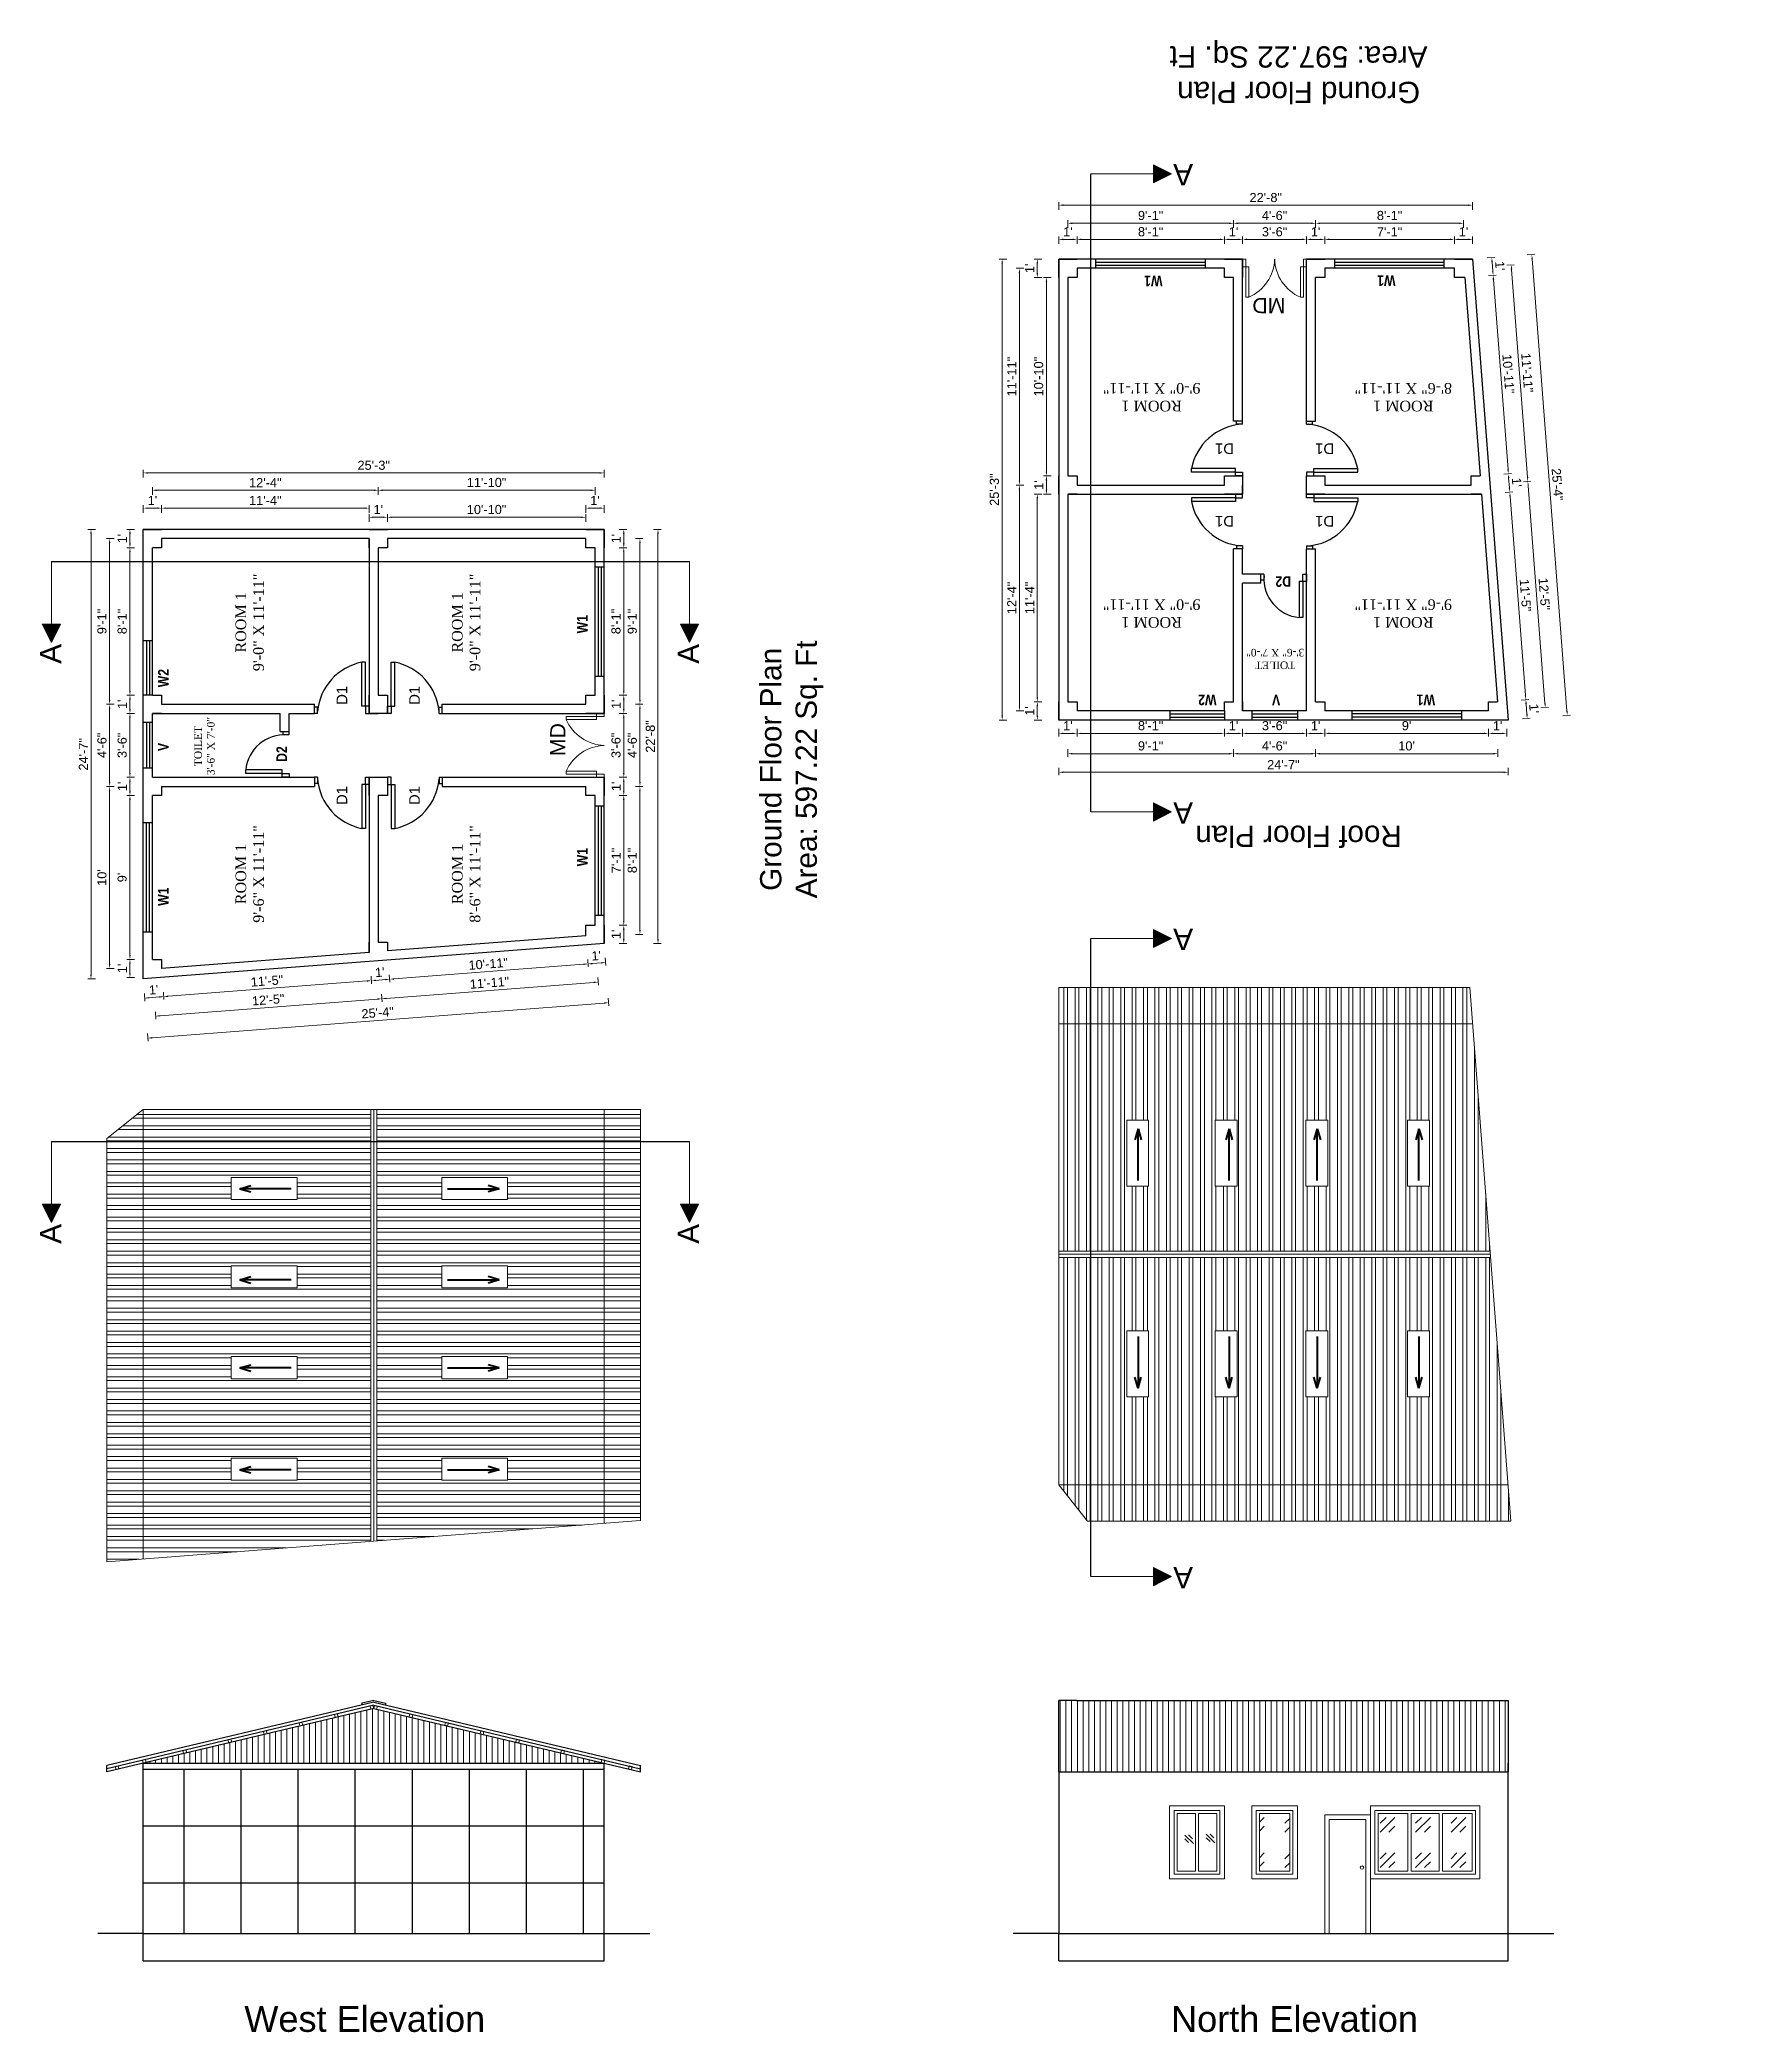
# Model space of a CAD drawing. Header units: inches. Extents: x 100101 to 119806, y -2288 to 8641.
# Drawn here: x 115078 to 116202, y 802 to 2112 of the extents above; entities that cross this region are included whole.
import ezdxf

# ---------------------------------------------------------------- set-up
doc = ezdxf.new("R2010")
doc.units = ezdxf.units.IN
doc.header["$LTSCALE"] = 0.5
doc.header["$MEASUREMENT"] = 0
doc.header["$PDMODE"] = 66
for name, color, linetype, lineweight in [('1', 7, 'Continuous', 25), ('DIM_LINE', 173, 'Continuous', 20), ('door', 202, 'Continuous', 5), ('steps', 253, 'Continuous', 20), ('Toilet', 7, 'Continuous', 25), ('truss', 1, 'Continuous', 25), ('WALL - A', 1, 'Continuous', 40)]:
    doc.layers.add(name, color=color, linetype=linetype, lineweight=lineweight)
doc.layers.add('DIMENSION', color=5, linetype='Continuous')
doc.styles.add('Lettring Text', font='arial.ttf')
doc.styles.get("Standard").update_dxf_attribs({"font": 'arial.ttf'})
doc.dimstyles.new('Copy of Standard', dxfattribs={"dimtxt": 6, "dimasz": 2.875, "dimexe": 2, "dimexo": 4, "dimgap": 2, "dimtad": 1, "dimdec": 0, "dimrnd": 1, "dimzin": 0, "dimdsep": 46, "dimlunit": 4, "dimtxsty": 'Lettring Text', "dimcen": 0.1, "dimclrd": 7, "dimclre": 7, "dimclrt": 7, "dimazin": 0, "dimtfac": 0.645, "dimtdec": 0, "dimtmove": 1, "dimatfit": 0, "dimfxl": 3, "dimfxlon": 1, "dimtfillclr": 256, "dimtolj": 1, "dimtzin": 0, "dimlwd": -1, "dimlwe": -1, "dimarcsym": 2})
pattern_1 = [(180, (118771.3945, -112717.215), (-2e-15, -7.5), []), (180, (118768.8945, -112714.715), (-2e-15, -7.5), [])]
pattern_2 = [(270, (229874.042, 4786.8156), (7.5, -9e-16), []), (270, (229871.542, 4784.3156), (7.5, -9e-16), [])]
pattern_3 = [(45, (1760.407, 0), (23.3345238, 0), [13.75, -19.25]), (45, (1766.24, 0), (23.3345238, 0), [5.5, -27.5]), (45, (1760.407, 5.834), (23.3345238, 0), [5.5, -27.5])]

msp = doc.modelspace()

# ---------------------------------------------------------------- texts
at = {"color": 7, "linetype": 'ByBlock', "lineweight": 5}
for s, insert, char_height, width, attachment_point, rotation in [('{\\fArial CE|b0|i0|c238|p34;Ground Floor Plan\\PArea: \\fArial CE|b0|i0|c0|p34;597.22\\fArial CE|b0|i0|c238|p34; Sq. Ft}', (115906, 2090.9), 14, 235.547, 5, 180), ('A', (115836.6, 2016), 14, 26.58, 1, 180), ('MD', (115897.3, 1932), 10, 44.166, 1, 180), ('{\\fArial CE|b0|i0|c238|p34;Ground Floor Plan\\PArea: \\fArial CE|b0|i0|c0|p34;597.22\\fArial CE|b0|i0|c238|p34; Sq. Ft}', (115572.7, 1632.1), 14, 235.547, 5, 90), ('A', (115078.4, 1701.5), 14, 26.58, 1, 90), ('A', (115497.8, 1701.5), 14, 26.58, 1, 90), ('MD', (115413.9, 1640.8), 10, 44.166, 1, 90), ('A', (115836.6, 1596.5), 14, 26.58, 1, 180), ('{\\fArial CE|b0|i0|c0|p34;Roof\\fArial CE|b0|i0|c238|p34; Floor Plan}', (115906, 1588.2), 14, 235.547, 5, 180), ('A', (115836.6, 1513.3), 14, 26.58, 1, 180), ('A', (115078.4, 1320.2), 14, 26.58, 1, 90), ('A', (115497.8, 1320.2), 14, 26.58, 1, 90), ('A', (115836.6, 1093.8), 14, 26.58, 1, 180)]:
    msp.add_mtext(s, dxfattribs=dict(at, insert=insert, char_height=char_height, width=width, attachment_point=attachment_point, rotation=rotation))
at = {"color": 7, "linetype": 'ByBlock', "lineweight": 5, "char_height": 6, "width": 195.297, "attachment_point": 5}
for s, insert in [('{\\fArial CE|b0|i0|c238|p34;\\P\\fArial CE|b0|i0|c0|p34;\\H2.8333x;West\\fArial CE|b0|i0|c238|p34; El\\fArial CE|b0|i0|c0|p34;e\\fArial CE|b0|i0|c238|p34;vation}', (115292, 815.5)), ('{\\fArial CE|b0|i0|c238|p34;\\P\\fArial CE|b0|i0|c0|p34;\\H2.8333x;North\\fArial CE|b0|i0|c238|p34; El\\fArial CE|b0|i0|c0|p34;e\\fArial CE|b0|i0|c238|p34;vation}', (115903.3, 815.5))]:
    msp.add_mtext(s, dxfattribs=dict(at, insert=insert))
at = {"layer": 'steps', "color": 7, "ltscale": 0.3}
for s, insert, char_height, width, attachment_point, rotation in [('{\\fTechnic|b1|i0|c2|p2;W1}', (115810.5, 1956.7), 7, 55.268, 8, 180), ('{\\fTechnic|b1|i0|c2|p2;W1}', (115963.7, 1956.8), 7, 55.268, 8, 180), ('{\\fTimes New Roman|b0|i0|c0|p18;ROOM 1\\P9\'-0" X 11\'-11"}', (115809.4, 1867.4), 7, 64.575, 2, 180), ('{\\fTimes New Roman|b0|i0|c0|p18;ROOM 1\\P8\'-6" X 11\'-11"}', (115974.8, 1867.4), 7, 65.281, 2, 180), ('{\\fTimes New Roman|b0|i0|c0|p18;ROOM 1\\P9\'-0" X 11\'-11"}', (115207, 1728.7), 7, 64.575, 2, 90), ('{\\fTimes New Roman|b0|i0|c0|p18;ROOM 1\\P9\'-0" X 11\'-11"}', (115349.3, 1728.7), 7, 64.575, 2, 90), ('{\\fTechnic|b1|i0|c2|p2;D2}', (115895.9, 1752.1), 7, 55.268, 2, 180), ('{\\fTimes New Roman|b0|i0|c0|p18;ROOM 1\\P9\'-0" X 11\'-11"}', (115809.4, 1725.2), 7, 64.575, 2, 180), ('{\\fTimes New Roman|b0|i0|c0|p18;ROOM 1\\P9\'-6" X 11\'-11"}', (115974.8, 1725.2), 7, 65.281, 2, 180), ('{\\fTechnic|b1|i0|c2|p2;W1}', (115438.5, 1727.5), 7, 55.268, 8, 90), ('{\\fTimes New Roman|b0|i0|c0|p18;TOILET\\P3\'-6" X 7\'-0"}', (115890.6, 1698), 5, 55.268, 2, 180), ('{\\fTechnic|b1|i0|c2|p2;W2}', (115163.1, 1692.1), 7, 55.268, 8, 90), ('{\\fTechnic|b1|i0|c2|p2;W2}', (115846, 1681.3), 7, 55.268, 8, 180), ('{\\fTechnic|b1|i0|c2|p2;V}', (115891.2, 1681.3), 7, 55.268, 8, 180), ('{\\fTechnic|b1|i0|c2|p2;W1}', (115989.7, 1681.3), 7, 55.268, 8, 180), ('{\\fTimes New Roman|b0|i0|c0|p18;TOILET\\P3\'-6" X 7\'-0"}', (115179.9, 1647.4), 5, 55.268, 2, 90), ('{\\fTechnic|b1|i0|c2|p2;V}', (115163.1, 1646.8), 7, 55.268, 8, 90), ('{\\fTechnic|b1|i0|c2|p2;D2}', (115233.9, 1642.2), 7, 55.268, 2, 90), ('{\\fTimes New Roman|b0|i0|c0|p18;ROOM 1\\P9\'-6" X 11\'-11"}', (115207, 1563.3), 7, 65.281, 2, 90), ('{\\fTimes New Roman|b0|i0|c0|p18;ROOM 1\\P8\'-6" X 11\'-11"}', (115349.3, 1563.3), 7, 65.281, 2, 90), ('{\\fTechnic|b1|i0|c2|p2;W1}', (115438.6, 1574.4), 7, 55.268, 8, 90), ('{\\fTechnic|b1|i0|c2|p2;W1}', (115163.1, 1548.4), 7, 55.268, 8, 90)]:
    msp.add_mtext(s, dxfattribs=dict(at, insert=insert, char_height=char_height, width=width, attachment_point=attachment_point, rotation=rotation))
at = {"layer": 'steps', "color": 7, "ltscale": 0.3, "char_height": 7}
for insert, attachment_point, rotation in [((115857.3, 1846.4), 8, 180), ((115923.1, 1846.4), 8, 180), ((115857.3, 1791.7), 2, 180), ((115923.1, 1791.7), 2, 180), ((115273.5, 1680.8), 2, 90), ((115328.2, 1680.8), 8, 90), ((115273.5, 1614.9), 2, 90), ((115328.2, 1614.9), 8, 90)]:
    msp.add_mtext_dynamic_manual_height_columns('{\\W1;D1}', width=18.621, gutter_width=40, heights=[0], dxfattribs=dict(at, insert=insert, attachment_point=attachment_point, rotation=rotation))

# ---------------------------------------------------------------- blocks, each defined once
blk = doc.blocks.new('*D948')
at = {"layer": 'Defpoints', "color": 0, "transparency": 16777216}
for p in [(115152.4, 1614.9), (115137.6, 1507.2), (115152.4, 1507.2)]:
    blk.add_point(p, dxfattribs=at)
at = {"layer": 'steps', "color": 7, "transparency": 16777216}
for p, q in [((115140.6, 1614.9), (115135.6, 1614.9)), ((115137.6, 1612), (115137.6, 1510.1)), ((115140.6, 1507.2), (115135.6, 1507.2))]:
    blk.add_line(p, q, dxfattribs=at)
for points in [[(115137.1, 1612), (115138.1, 1612), (115137.6, 1614.9)], [(115137.1, 1510.1), (115138.1, 1510.1), (115137.6, 1507.2)]]:
    blk.add_solid(points, dxfattribs=at)
at = {"layer": 'steps', "color": 7, "transparency": 16777216, "insert": (115132.5, 1561), "char_height": 6, "attachment_point": 5, "rotation": 90, "style": 'Lettring Text'}
blk.add_mtext("\\A1;9'", dxfattribs=at)
blk = doc.blocks.new('*D958')
at = {"layer": 'Defpoints', "color": 0, "transparency": 16777216}
for p in [(115152.4, 1507.2), (115137.6, 1495.2), (115146.4, 1495.2)]:
    blk.add_point(p, dxfattribs=at)
at = {"layer": 'steps', "color": 7, "transparency": 16777216}
for p, q in [((115140.6, 1507.2), (115135.6, 1507.2)), ((115140.6, 1495.2), (115135.6, 1495.2)), ((115137.6, 1504.3), (115137.6, 1498.1))]:
    blk.add_line(p, q, dxfattribs=at)
for points in [[(115137.1, 1504.3), (115138.1, 1504.3), (115137.6, 1507.2)], [(115137.1, 1498.1), (115138.1, 1498.1), (115137.6, 1495.2)]]:
    blk.add_solid(points, dxfattribs=at)
at = {"layer": 'steps', "color": 7, "transparency": 16777216, "insert": (115132.6, 1501.2), "char_height": 6, "attachment_point": 5, "rotation": 90, "style": 'Lettring Text'}
blk.add_mtext("\\A1;1'", dxfattribs=at)
blk = doc.blocks.new('*D959')
at = {"layer": 'Defpoints', "color": 0, "transparency": 16777216}
for p in [(115137.6, 1668.9), (115152.4, 1668.9), (115152.4, 1626.9)]:
    blk.add_point(p, dxfattribs=at)
at = {"layer": 'steps', "color": 7, "transparency": 16777216}
for p, q in [((115140.6, 1668.9), (115135.6, 1668.9)), ((115137.6, 1629.7), (115137.6, 1666)), ((115140.6, 1626.9), (115135.6, 1626.9))]:
    blk.add_line(p, q, dxfattribs=at)
for points in [[(115137.1, 1666), (115138.1, 1666), (115137.6, 1668.9)], [(115137.1, 1629.7), (115138.1, 1629.7), (115137.6, 1626.9)]]:
    blk.add_solid(points, dxfattribs=at)
at = {"layer": 'steps', "color": 7, "transparency": 16777216, "insert": (115132.5, 1647.9), "char_height": 6, "attachment_point": 5, "rotation": 90, "style": 'Lettring Text'}
blk.add_mtext('\\A1;3\'-6"', dxfattribs=at)
blk = doc.blocks.new('*D960')
at = {"layer": 'Defpoints', "color": 0, "transparency": 16777216}
for p in [(115137.6, 1680.9), (115152.4, 1680.9), (115152.4, 1668.9)]:
    blk.add_point(p, dxfattribs=at)
at = {"layer": 'steps', "color": 7, "transparency": 16777216}
for p, q in [((115140.6, 1680.9), (115135.6, 1680.9)), ((115137.6, 1671.7), (115137.6, 1678)), ((115140.6, 1668.9), (115135.6, 1668.9))]:
    blk.add_line(p, q, dxfattribs=at)
for points in [[(115137.1, 1678), (115138.1, 1678), (115137.6, 1680.9)], [(115137.1, 1671.7), (115138.1, 1671.7), (115137.6, 1668.9)]]:
    blk.add_solid(points, dxfattribs=at)
at = {"layer": 'steps', "color": 7, "transparency": 16777216, "insert": (115132.6, 1674.9), "char_height": 6, "attachment_point": 5, "rotation": 90, "style": 'Lettring Text'}
blk.add_mtext("\\A1;1'", dxfattribs=at)
blk = doc.blocks.new('*D961')
at = {"layer": 'Defpoints', "color": 0, "transparency": 16777216}
for p in [(115137.6, 1777.8), (115152.4, 1777.8), (115152.4, 1680.9)]:
    blk.add_point(p, dxfattribs=at)
at = {"layer": 'steps', "color": 7, "transparency": 16777216}
for p, q in [((115140.6, 1777.8), (115135.6, 1777.8)), ((115137.6, 1683.7), (115137.6, 1774.9)), ((115140.6, 1680.9), (115135.6, 1680.9))]:
    blk.add_line(p, q, dxfattribs=at)
for points in [[(115137.1, 1774.9), (115138.1, 1774.9), (115137.6, 1777.8)], [(115137.1, 1683.7), (115138.1, 1683.7), (115137.6, 1680.9)]]:
    blk.add_solid(points, dxfattribs=at)
at = {"layer": 'steps', "color": 7, "transparency": 16777216, "insert": (115132.5, 1729.3), "char_height": 6, "attachment_point": 5, "rotation": 90, "style": 'Lettring Text'}
blk.add_mtext('\\A1;8\'-1"', dxfattribs=at)
blk = doc.blocks.new('*D962')
at = {"layer": 'Defpoints', "color": 0, "transparency": 16777216}
for p in [(115137.6, 1789.8), (115146.4, 1789.8), (115152.4, 1777.8)]:
    blk.add_point(p, dxfattribs=at)
at = {"layer": 'steps', "color": 7, "transparency": 16777216}
for p, q in [((115140.6, 1789.8), (115135.6, 1789.8)), ((115137.6, 1780.6), (115137.6, 1786.9)), ((115140.6, 1777.8), (115135.6, 1777.8))]:
    blk.add_line(p, q, dxfattribs=at)
for points in [[(115137.1, 1786.9), (115138.1, 1786.9), (115137.6, 1789.8)], [(115137.1, 1780.6), (115138.1, 1780.6), (115137.6, 1777.8)]]:
    blk.add_solid(points, dxfattribs=at)
at = {"layer": 'steps', "color": 7, "transparency": 16777216, "insert": (115132.6, 1783.8), "char_height": 6, "attachment_point": 5, "rotation": 90, "style": 'Lettring Text'}
blk.add_mtext("\\A1;1'", dxfattribs=at)
blk = doc.blocks.new('*D963')
at = {"layer": 'Defpoints', "color": 0, "transparency": 16777216}
for p in [(115137.6, 1626.9), (115152.4, 1626.9), (115152.4, 1614.9)]:
    blk.add_point(p, dxfattribs=at)
at = {"layer": 'steps', "color": 7, "transparency": 16777216}
for p, q in [((115140.6, 1626.9), (115135.6, 1626.9)), ((115140.6, 1614.9), (115135.6, 1614.9)), ((115137.6, 1617.7), (115137.6, 1624))]:
    blk.add_line(p, q, dxfattribs=at)
for points in [[(115137.1, 1624), (115138.1, 1624), (115137.6, 1626.9)], [(115137.1, 1617.7), (115138.1, 1617.7), (115137.6, 1614.9)]]:
    blk.add_solid(points, dxfattribs=at)
at = {"layer": 'steps', "color": 7, "transparency": 16777216, "insert": (115132.6, 1620.9), "char_height": 6, "attachment_point": 5, "rotation": 90, "style": 'Lettring Text'}
blk.add_mtext("\\A1;1'", dxfattribs=at)
blk = doc.blocks.new('*D949')
at = {"layer": 'Defpoints', "color": 0, "transparency": 16777216}
for p in [(115124.2, 1620.9), (115137.6, 1620.9), (115137.6, 1501.2)]:
    blk.add_point(p, dxfattribs=at)
at = {"layer": 'steps', "color": 7, "transparency": 16777216}
for p, q in [((115127.2, 1620.9), (115122.2, 1620.9)), ((115124.2, 1504.1), (115124.2, 1618)), ((115127.2, 1501.2), (115122.2, 1501.2))]:
    blk.add_line(p, q, dxfattribs=at)
for points in [[(115123.8, 1618), (115124.7, 1618), (115124.2, 1620.9)], [(115123.8, 1504.1), (115124.7, 1504.1), (115124.2, 1501.2)]]:
    blk.add_solid(points, dxfattribs=at)
at = {"layer": 'steps', "color": 7, "transparency": 16777216, "insert": (115119.2, 1561), "char_height": 6, "attachment_point": 5, "rotation": 90, "style": 'Lettring Text'}
blk.add_mtext("\\A1;10'", dxfattribs=at)
blk = doc.blocks.new('*D950')
at = {"layer": 'Defpoints', "color": 0, "transparency": 16777216}
for p in [(115124.2, 1674.9), (115137.6, 1674.9), (115137.6, 1620.9)]:
    blk.add_point(p, dxfattribs=at)
at = {"layer": 'steps', "color": 7, "transparency": 16777216}
for p, q in [((115127.2, 1674.9), (115122.2, 1674.9)), ((115124.2, 1623.7), (115124.2, 1672)), ((115127.2, 1620.9), (115122.2, 1620.9))]:
    blk.add_line(p, q, dxfattribs=at)
for points in [[(115123.8, 1672), (115124.7, 1672), (115124.2, 1674.9)], [(115123.8, 1623.7), (115124.7, 1623.7), (115124.2, 1620.9)]]:
    blk.add_solid(points, dxfattribs=at)
at = {"layer": 'steps', "color": 7, "transparency": 16777216, "insert": (115119.2, 1647.9), "char_height": 6, "attachment_point": 5, "rotation": 90, "style": 'Lettring Text'}
blk.add_mtext('\\A1;4\'-6"', dxfattribs=at)
blk = doc.blocks.new('*D964')
at = {"layer": 'Defpoints', "color": 0, "transparency": 16777216}
for p in [(115124.2, 1783.8), (115146.4, 1783.8), (115137.6, 1674.9)]:
    blk.add_point(p, dxfattribs=at)
at = {"layer": 'steps', "color": 7, "transparency": 16777216}
for p, q in [((115127.2, 1783.8), (115122.2, 1783.8)), ((115124.2, 1677.7), (115124.2, 1780.9)), ((115127.2, 1674.9), (115122.2, 1674.9))]:
    blk.add_line(p, q, dxfattribs=at)
for points in [[(115123.8, 1780.9), (115124.7, 1780.9), (115124.2, 1783.8)], [(115123.8, 1677.7), (115124.7, 1677.7), (115124.2, 1674.9)]]:
    blk.add_solid(points, dxfattribs=at)
at = {"layer": 'steps', "color": 7, "transparency": 16777216, "insert": (115119.2, 1729.3), "char_height": 6, "attachment_point": 5, "rotation": 90, "style": 'Lettring Text'}
blk.add_mtext('\\A1;9\'-1"', dxfattribs=at)
blk = doc.blocks.new('*D965')
at = {"layer": 'Defpoints', "color": 0, "transparency": 16777216}
for p in [(115112, 1789.8), (115146.4, 1789.8), (115146.4, 1494.3)]:
    blk.add_point(p, dxfattribs=at)
at = {"layer": 'steps', "color": 7, "transparency": 16777216}
for p, q in [((115115, 1789.8), (115110, 1789.8)), ((115112, 1497.2), (115112, 1786.9)), ((115115, 1494.3), (115110, 1494.3))]:
    blk.add_line(p, q, dxfattribs=at)
for points in [[(115111.5, 1786.9), (115112.5, 1786.9), (115112, 1789.8)], [(115111.5, 1497.2), (115112.5, 1497.2), (115112, 1494.3)]]:
    blk.add_solid(points, dxfattribs=at)
at = {"layer": 'steps', "color": 7, "transparency": 16777216, "insert": (115107, 1642), "char_height": 6, "attachment_point": 5, "rotation": 90, "style": 'Lettring Text'}
blk.add_mtext('\\A1;24\'-7"', dxfattribs=at)
blk = doc.blocks.new('*D966')
at = {"layer": 'Defpoints', "color": 0, "transparency": 16777216}
for p in [(115158.4, 1803.8), (115146.4, 1789.8), (115158.4, 1789.8)]:
    blk.add_point(p, dxfattribs=at)
at = {"layer": 'steps', "color": 7, "transparency": 16777216}
for p, q in [((115146.4, 1800.8), (115146.4, 1805.8)), ((115149.2, 1803.8), (115155.5, 1803.8)), ((115158.4, 1800.8), (115158.4, 1805.8))]:
    blk.add_line(p, q, dxfattribs=at)
for points in [[(115149.2, 1804.3), (115149.2, 1803.4), (115146.4, 1803.8)], [(115155.5, 1804.3), (115155.5, 1803.4), (115158.4, 1803.8)]]:
    blk.add_solid(points, dxfattribs=at)
at = {"layer": 'steps', "color": 7, "transparency": 16777216, "insert": (115152.4, 1808.9), "char_height": 6, "attachment_point": 5, "style": 'Lettring Text'}
blk.add_mtext("\\A1;1'", dxfattribs=at)
blk = doc.blocks.new('*D967')
at = {"layer": 'Defpoints', "color": 0, "transparency": 16777216}
for p in [(115294.9, 1803.8), (115158.4, 1789.8), (115294.9, 1783.8)]:
    blk.add_point(p, dxfattribs=at)
at = {"layer": 'steps', "color": 7, "transparency": 16777216}
for p, q in [((115158.4, 1800.8), (115158.4, 1805.8)), ((115161.2, 1803.8), (115292, 1803.8)), ((115294.9, 1800.8), (115294.9, 1805.8))]:
    blk.add_line(p, q, dxfattribs=at)
for points in [[(115161.2, 1804.3), (115161.2, 1803.4), (115158.4, 1803.8)], [(115292, 1804.3), (115292, 1803.4), (115294.9, 1803.8)]]:
    blk.add_solid(points, dxfattribs=at)
at = {"layer": 'steps', "color": 7, "transparency": 16777216, "insert": (115226.6, 1808.9), "char_height": 6, "attachment_point": 5, "style": 'Lettring Text'}
blk.add_mtext('\\A1;11\'-4"', dxfattribs=at)
blk = doc.blocks.new('*D968')
at = {"layer": 'Defpoints', "color": 0, "transparency": 16777216}
for p in [(115306.9, 1797.8), (115294.9, 1783.8), (115306.9, 1783.8)]:
    blk.add_point(p, dxfattribs=at)
at = {"layer": 'steps', "color": 7, "transparency": 16777216}
for p, q in [((115294.9, 1794.8), (115294.9, 1799.8)), ((115297.7, 1797.8), (115304, 1797.8)), ((115306.9, 1794.8), (115306.9, 1799.8))]:
    blk.add_line(p, q, dxfattribs=at)
for points in [[(115297.7, 1798.3), (115297.7, 1797.4), (115294.9, 1797.8)], [(115304, 1798.3), (115304, 1797.4), (115306.9, 1797.8)]]:
    blk.add_solid(points, dxfattribs=at)
at = {"layer": 'steps', "color": 7, "transparency": 16777216, "insert": (115300.9, 1802.9), "char_height": 6, "attachment_point": 5, "style": 'Lettring Text'}
blk.add_mtext("\\A1;1'", dxfattribs=at)
blk = doc.blocks.new('*D969')
at = {"layer": 'Defpoints', "color": 0, "transparency": 16777216}
for p in [(115437.4, 1797.8), (115306.9, 1783.8), (115437.4, 1777.8)]:
    blk.add_point(p, dxfattribs=at)
at = {"layer": 'steps', "color": 7, "transparency": 16777216}
for p, q in [((115306.9, 1794.8), (115306.9, 1799.8)), ((115309.7, 1797.8), (115434.5, 1797.8)), ((115437.4, 1794.8), (115437.4, 1799.8))]:
    blk.add_line(p, q, dxfattribs=at)
for points in [[(115309.7, 1798.3), (115309.7, 1797.4), (115306.9, 1797.8)], [(115434.5, 1798.3), (115434.5, 1797.4), (115437.4, 1797.8)]]:
    blk.add_solid(points, dxfattribs=at)
at = {"layer": 'steps', "color": 7, "transparency": 16777216, "insert": (115372.1, 1802.9), "char_height": 6, "attachment_point": 5, "style": 'Lettring Text'}
blk.add_mtext('\\A1;10\'-10"', dxfattribs=at)
blk = doc.blocks.new('*D970')
at = {"layer": 'Defpoints', "color": 0, "transparency": 16777216}
for p in [(115449.4, 1803.8), (115449.4, 1789.8), (115437.4, 1777.8)]:
    blk.add_point(p, dxfattribs=at)
at = {"layer": 'steps', "color": 7, "transparency": 16777216}
for p, q in [((115437.4, 1800.8), (115437.4, 1805.8)), ((115440.2, 1803.8), (115446.5, 1803.8)), ((115449.4, 1800.8), (115449.4, 1805.8))]:
    blk.add_line(p, q, dxfattribs=at)
for points in [[(115440.2, 1804.3), (115440.2, 1803.4), (115437.4, 1803.8)], [(115446.5, 1804.3), (115446.5, 1803.4), (115449.4, 1803.8)]]:
    blk.add_solid(points, dxfattribs=at)
at = {"layer": 'steps', "color": 7, "transparency": 16777216, "insert": (115443.4, 1808.9), "char_height": 6, "attachment_point": 5, "style": 'Lettring Text'}
blk.add_mtext("\\A1;1'", dxfattribs=at)
blk = doc.blocks.new('*D951')
at = {"layer": 'Defpoints', "color": 0, "transparency": 16777216}
for p in [(115300.9, 1815.6), (115152.4, 1803.8), (115300.9, 1803.8)]:
    blk.add_point(p, dxfattribs=at)
at = {"layer": 'steps', "color": 7, "transparency": 16777216}
for p, q in [((115152.4, 1812.6), (115152.4, 1817.6)), ((115155.2, 1815.6), (115298, 1815.6)), ((115300.9, 1812.6), (115300.9, 1817.6))]:
    blk.add_line(p, q, dxfattribs=at)
for points in [[(115155.2, 1816.1), (115155.2, 1815.1), (115152.4, 1815.6)], [(115298, 1816.1), (115298, 1815.1), (115300.9, 1815.6)]]:
    blk.add_solid(points, dxfattribs=at)
at = {"layer": 'steps', "color": 7, "transparency": 16777216, "insert": (115226.6, 1820.6), "char_height": 6, "attachment_point": 5, "style": 'Lettring Text'}
blk.add_mtext('\\A1;12\'-4"', dxfattribs=at)
blk = doc.blocks.new('*D952')
at = {"layer": 'Defpoints', "color": 0, "transparency": 16777216}
for p in [(115443.4, 1815.6), (115300.9, 1803.8), (115443.4, 1803.8)]:
    blk.add_point(p, dxfattribs=at)
at = {"layer": 'steps', "color": 7, "transparency": 16777216}
for p, q in [((115300.9, 1812.6), (115300.9, 1817.6)), ((115303.7, 1815.6), (115440.5, 1815.6)), ((115443.4, 1812.6), (115443.4, 1817.6))]:
    blk.add_line(p, q, dxfattribs=at)
for points in [[(115303.7, 1816.1), (115303.7, 1815.1), (115300.9, 1815.6)], [(115440.5, 1816.1), (115440.5, 1815.1), (115443.4, 1815.6)]]:
    blk.add_solid(points, dxfattribs=at)
at = {"layer": 'steps', "color": 7, "transparency": 16777216, "insert": (115372.1, 1820.7), "char_height": 6, "attachment_point": 5, "style": 'Lettring Text'}
blk.add_mtext('\\A1;11\'-10"', dxfattribs=at)
blk = doc.blocks.new('*D971')
at = {"layer": 'Defpoints', "color": 0, "transparency": 16777216}
for p in [(115146.4, 1827), (115146.4, 1789.8), (115449.4, 1789.8)]:
    blk.add_point(p, dxfattribs=at)
at = {"layer": 'steps', "color": 7, "transparency": 16777216}
for p, q in [((115146.4, 1824), (115146.4, 1829)), ((115446.5, 1827), (115149.2, 1827)), ((115449.4, 1824), (115449.4, 1829))]:
    blk.add_line(p, q, dxfattribs=at)
for points in [[(115149.2, 1827.4), (115149.2, 1826.5), (115146.4, 1827)], [(115446.5, 1827.4), (115446.5, 1826.5), (115449.4, 1827)]]:
    blk.add_solid(points, dxfattribs=at)
at = {"layer": 'steps', "color": 7, "transparency": 16777216, "insert": (115297.9, 1832), "char_height": 6, "attachment_point": 5, "style": 'Lettring Text'}
blk.add_mtext('\\A1;25\'-3"', dxfattribs=at)
blk = doc.blocks.new('*D972')
at = {"layer": 'Defpoints', "color": 0, "transparency": 16777216}
for p in [(115449.4, 1529.6), (115462.3, 1529.6), (115449.4, 1517.6)]:
    blk.add_point(p, dxfattribs=at)
at = {"layer": 'steps', "color": 7, "transparency": 16777216}
for p, q in [((115459.3, 1529.6), (115464.3, 1529.6)), ((115462.3, 1520.5), (115462.3, 1526.7)), ((115459.3, 1517.6), (115464.3, 1517.6))]:
    blk.add_line(p, q, dxfattribs=at)
for points in [[(115461.8, 1526.7), (115462.8, 1526.7), (115462.3, 1529.6)], [(115461.8, 1520.5), (115462.8, 1520.5), (115462.3, 1517.6)]]:
    blk.add_solid(points, dxfattribs=at)
at = {"layer": 'steps', "color": 7, "transparency": 16777216, "insert": (115457.3, 1523.6), "char_height": 6, "attachment_point": 5, "rotation": 90, "style": 'Lettring Text'}
blk.add_mtext("\\A1;1'", dxfattribs=at)
blk = doc.blocks.new('*D973')
at = {"layer": 'Defpoints', "color": 0, "transparency": 16777216}
for p in [(115443.4, 1614.9), (115462.3, 1614.9), (115449.4, 1529.6)]:
    blk.add_point(p, dxfattribs=at)
at = {"layer": 'steps', "color": 7, "transparency": 16777216}
for p, q in [((115459.3, 1614.9), (115464.3, 1614.9)), ((115462.3, 1532.5), (115462.3, 1612)), ((115459.3, 1529.6), (115464.3, 1529.6))]:
    blk.add_line(p, q, dxfattribs=at)
for points in [[(115461.8, 1612), (115462.8, 1612), (115462.3, 1614.9)], [(115461.8, 1532.5), (115462.8, 1532.5), (115462.3, 1529.6)]]:
    blk.add_solid(points, dxfattribs=at)
at = {"layer": 'steps', "color": 7, "transparency": 16777216, "insert": (115457.3, 1572.2), "char_height": 6, "attachment_point": 5, "rotation": 90, "style": 'Lettring Text'}
blk.add_mtext('\\A1;7\'-1"', dxfattribs=at)
blk = doc.blocks.new('*D974')
at = {"layer": 'Defpoints', "color": 0, "transparency": 16777216}
for p in [(115449.4, 1626.9), (115462.3, 1626.9), (115443.4, 1614.9)]:
    blk.add_point(p, dxfattribs=at)
at = {"layer": 'steps', "color": 7, "transparency": 16777216}
for p, q in [((115459.3, 1626.9), (115464.3, 1626.9)), ((115459.3, 1614.9), (115464.3, 1614.9)), ((115462.3, 1617.7), (115462.3, 1624))]:
    blk.add_line(p, q, dxfattribs=at)
for points in [[(115461.8, 1624), (115462.8, 1624), (115462.3, 1626.9)], [(115461.8, 1617.7), (115462.8, 1617.7), (115462.3, 1614.9)]]:
    blk.add_solid(points, dxfattribs=at)
at = {"layer": 'steps', "color": 7, "transparency": 16777216, "insert": (115457.3, 1620.9), "char_height": 6, "attachment_point": 5, "rotation": 90, "style": 'Lettring Text'}
blk.add_mtext("\\A1;1'", dxfattribs=at)
blk = doc.blocks.new('*D975')
at = {"layer": 'Defpoints', "color": 0, "transparency": 16777216}
for p in [(115449.4, 1668.9), (115462.3, 1668.9), (115449.4, 1626.9)]:
    blk.add_point(p, dxfattribs=at)
at = {"layer": 'steps', "color": 7, "transparency": 16777216}
for p, q in [((115459.3, 1668.9), (115464.3, 1668.9)), ((115462.3, 1629.7), (115462.3, 1666)), ((115459.3, 1626.9), (115464.3, 1626.9))]:
    blk.add_line(p, q, dxfattribs=at)
for points in [[(115461.8, 1666), (115462.8, 1666), (115462.3, 1668.9)], [(115461.8, 1629.7), (115462.8, 1629.7), (115462.3, 1626.9)]]:
    blk.add_solid(points, dxfattribs=at)
at = {"layer": 'steps', "color": 7, "transparency": 16777216, "insert": (115457.2, 1647.9), "char_height": 6, "attachment_point": 5, "rotation": 90, "style": 'Lettring Text'}
blk.add_mtext('\\A1;3\'-6"', dxfattribs=at)
blk = doc.blocks.new('*D976')
at = {"layer": 'Defpoints', "color": 0, "transparency": 16777216}
for p in [(115443.4, 1680.9), (115462.3, 1680.9), (115449.4, 1668.9)]:
    blk.add_point(p, dxfattribs=at)
at = {"layer": 'steps', "color": 7, "transparency": 16777216}
for p, q in [((115459.3, 1680.9), (115464.3, 1680.9)), ((115462.3, 1671.7), (115462.3, 1678)), ((115459.3, 1668.9), (115464.3, 1668.9))]:
    blk.add_line(p, q, dxfattribs=at)
for points in [[(115461.8, 1678), (115462.8, 1678), (115462.3, 1680.9)], [(115461.8, 1671.7), (115462.8, 1671.7), (115462.3, 1668.9)]]:
    blk.add_solid(points, dxfattribs=at)
at = {"layer": 'steps', "color": 7, "transparency": 16777216, "insert": (115457.3, 1674.9), "char_height": 6, "attachment_point": 5, "rotation": 90, "style": 'Lettring Text'}
blk.add_mtext("\\A1;1'", dxfattribs=at)
blk = doc.blocks.new('*D977')
at = {"layer": 'Defpoints', "color": 0, "transparency": 16777216}
for p in [(115443.4, 1777.8), (115462.3, 1777.8), (115443.4, 1680.9)]:
    blk.add_point(p, dxfattribs=at)
at = {"layer": 'steps', "color": 7, "transparency": 16777216}
for p, q in [((115459.3, 1777.8), (115464.3, 1777.8)), ((115462.3, 1683.7), (115462.3, 1774.9)), ((115459.3, 1680.9), (115464.3, 1680.9))]:
    blk.add_line(p, q, dxfattribs=at)
for points in [[(115461.8, 1774.9), (115462.8, 1774.9), (115462.3, 1777.8)], [(115461.8, 1683.7), (115462.8, 1683.7), (115462.3, 1680.9)]]:
    blk.add_solid(points, dxfattribs=at)
at = {"layer": 'steps', "color": 7, "transparency": 16777216, "insert": (115457.2, 1729.3), "char_height": 6, "attachment_point": 5, "rotation": 90, "style": 'Lettring Text'}
blk.add_mtext('\\A1;8\'-1"', dxfattribs=at)
blk = doc.blocks.new('*D978')
at = {"layer": 'Defpoints', "color": 0, "transparency": 16777216}
for p in [(115449.4, 1789.8), (115462.3, 1789.8), (115443.4, 1777.8)]:
    blk.add_point(p, dxfattribs=at)
at = {"layer": 'steps', "color": 7, "transparency": 16777216}
for p, q in [((115459.3, 1789.8), (115464.3, 1789.8)), ((115462.3, 1780.6), (115462.3, 1786.9)), ((115459.3, 1777.8), (115464.3, 1777.8))]:
    blk.add_line(p, q, dxfattribs=at)
for points in [[(115461.8, 1786.9), (115462.8, 1786.9), (115462.3, 1789.8)], [(115461.8, 1780.6), (115462.8, 1780.6), (115462.3, 1777.8)]]:
    blk.add_solid(points, dxfattribs=at)
at = {"layer": 'steps', "color": 7, "transparency": 16777216, "insert": (115457.3, 1783.8), "char_height": 6, "attachment_point": 5, "rotation": 90, "style": 'Lettring Text'}
blk.add_mtext("\\A1;1'", dxfattribs=at)
blk = doc.blocks.new('*D953')
at = {"layer": 'Defpoints', "color": 0, "transparency": 16777216}
for p in [(115462.3, 1620.9), (115472.9, 1620.9), (115462.3, 1523.6)]:
    blk.add_point(p, dxfattribs=at)
at = {"layer": 'steps', "color": 7, "transparency": 16777216}
for p, q in [((115469.9, 1620.9), (115474.9, 1620.9)), ((115472.9, 1526.5), (115472.9, 1618)), ((115469.9, 1523.6), (115474.9, 1523.6))]:
    blk.add_line(p, q, dxfattribs=at)
for points in [[(115472.5, 1618), (115473.4, 1618), (115472.9, 1620.9)], [(115472.5, 1526.5), (115473.4, 1526.5), (115472.9, 1523.6)]]:
    blk.add_solid(points, dxfattribs=at)
at = {"layer": 'steps', "color": 7, "transparency": 16777216, "insert": (115467.9, 1572.2), "char_height": 6, "attachment_point": 5, "rotation": 90, "style": 'Lettring Text'}
blk.add_mtext('\\A1;8\'-1"', dxfattribs=at)
blk = doc.blocks.new('*D954')
at = {"layer": 'Defpoints', "color": 0, "transparency": 16777216}
for p in [(115462.3, 1674.9), (115472.9, 1674.9), (115462.3, 1620.9)]:
    blk.add_point(p, dxfattribs=at)
at = {"layer": 'steps', "color": 7, "transparency": 16777216}
for p, q in [((115469.9, 1674.9), (115474.9, 1674.9)), ((115472.9, 1623.7), (115472.9, 1672)), ((115469.9, 1620.9), (115474.9, 1620.9))]:
    blk.add_line(p, q, dxfattribs=at)
for points in [[(115472.5, 1672), (115473.4, 1672), (115472.9, 1674.9)], [(115472.5, 1623.7), (115473.4, 1623.7), (115472.9, 1620.9)]]:
    blk.add_solid(points, dxfattribs=at)
at = {"layer": 'steps', "color": 7, "transparency": 16777216, "insert": (115467.9, 1647.9), "char_height": 6, "attachment_point": 5, "rotation": 90, "style": 'Lettring Text'}
blk.add_mtext('\\A1;4\'-6"', dxfattribs=at)
blk = doc.blocks.new('*D955')
at = {"layer": 'Defpoints', "color": 0, "transparency": 16777216}
for p in [(115462.3, 1783.8), (115472.9, 1783.8), (115462.3, 1674.9)]:
    blk.add_point(p, dxfattribs=at)
at = {"layer": 'steps', "color": 7, "transparency": 16777216}
for p, q in [((115469.9, 1783.8), (115474.9, 1783.8)), ((115472.9, 1677.7), (115472.9, 1780.9)), ((115469.9, 1674.9), (115474.9, 1674.9))]:
    blk.add_line(p, q, dxfattribs=at)
for points in [[(115472.5, 1780.9), (115473.4, 1780.9), (115472.9, 1783.8)], [(115472.5, 1677.7), (115473.4, 1677.7), (115472.9, 1674.9)]]:
    blk.add_solid(points, dxfattribs=at)
at = {"layer": 'steps', "color": 7, "transparency": 16777216, "insert": (115467.9, 1729.3), "char_height": 6, "attachment_point": 5, "rotation": 90, "style": 'Lettring Text'}
blk.add_mtext('\\A1;9\'-1"', dxfattribs=at)
blk = doc.blocks.new('*D979')
at = {"layer": 'Defpoints', "color": 0, "transparency": 16777216}
for p in [(115449.4, 1789.8), (115484.8, 1789.8), (115449.4, 1517.6)]:
    blk.add_point(p, dxfattribs=at)
at = {"layer": 'steps', "color": 7, "transparency": 16777216}
for p, q in [((115481.8, 1789.8), (115486.8, 1789.8)), ((115484.8, 1520.5), (115484.8, 1786.9)), ((115481.8, 1517.6), (115486.8, 1517.6))]:
    blk.add_line(p, q, dxfattribs=at)
for points in [[(115484.3, 1786.9), (115485.3, 1786.9), (115484.8, 1789.8)], [(115484.3, 1520.5), (115485.3, 1520.5), (115484.8, 1517.6)]]:
    blk.add_solid(points, dxfattribs=at)
at = {"layer": 'steps', "color": 7, "transparency": 16777216, "insert": (115479.8, 1653.7), "char_height": 6, "attachment_point": 5, "rotation": 90, "style": 'Lettring Text'}
blk.add_mtext('\\A1;22\'-8"', dxfattribs=at)
blk = doc.blocks.new('*D980')
at = {"layer": 'Defpoints', "color": 0, "transparency": 16777216}
for p in [(115294.9, 1511.7), (115158.4, 1501.2), (115159.8, 1482.7)]:
    blk.add_point(p, dxfattribs=at)
at = {"layer": 'steps', "color": 7, "transparency": 16777216}
for p, q in [((115296.1, 1496.2), (115296.4, 1491.2)), ((115159.6, 1485.7), (115159.9, 1480.7)), ((115293.4, 1493), (115162.7, 1482.9))]:
    blk.add_line(p, q, dxfattribs=at)
for points in [[(115293.4, 1493.5), (115293.5, 1492.5), (115296.3, 1493.2)], [(115162.6, 1483.4), (115162.7, 1482.4), (115159.8, 1482.7)]]:
    blk.add_solid(points, dxfattribs=at)
at = {"layer": 'steps', "color": 7, "transparency": 16777216, "insert": (115227.7, 1493), "char_height": 6, "attachment_point": 5, "rotation": 4.4035, "style": 'Lettring Text'}
blk.add_mtext('\\A1;11\'-5"', dxfattribs=at)
blk = doc.blocks.new('*D981')
at = {"layer": 'Defpoints', "color": 0, "transparency": 16777216}
for p in [(115146.4, 1494.3), (115158.4, 1501.2), (115147.3, 1481.7)]:
    blk.add_point(p, dxfattribs=at)
at = {"layer": 'steps', "color": 7, "transparency": 16777216}
for p, q in [((115147.1, 1484.7), (115147.5, 1479.7)), ((115156.9, 1482.5), (115150.2, 1482)), ((115159.6, 1485.7), (115159.9, 1480.7))]:
    blk.add_line(p, q, dxfattribs=at)
for points in [[(115150.2, 1482.4), (115150.2, 1481.5), (115147.3, 1481.7)], [(115156.9, 1483), (115157, 1482), (115159.8, 1482.7)]]:
    blk.add_solid(points, dxfattribs=at)
at = {"layer": 'steps', "color": 7, "transparency": 16777216, "insert": (115153.2, 1487.2), "char_height": 6, "attachment_point": 5, "rotation": 4.4035, "style": 'Lettring Text'}
blk.add_mtext("\\A1;1'", dxfattribs=at)
blk = doc.blocks.new('*D982')
at = {"layer": 'Defpoints', "color": 0, "transparency": 16777216}
for p in [(115294.9, 1511.7), (115306.9, 1512.7), (115308.3, 1494.1)]:
    blk.add_point(p, dxfattribs=at)
at = {"layer": 'steps', "color": 7, "transparency": 16777216}
for p, q in [((115296.1, 1496.2), (115296.4, 1491.2)), ((115299.2, 1493.4), (115305.4, 1493.9)), ((115308.1, 1497.1), (115308.4, 1492.1))]:
    blk.add_line(p, q, dxfattribs=at)
for points in [[(115299.1, 1493.9), (115299.2, 1493), (115296.3, 1493.2)], [(115305.4, 1494.4), (115305.5, 1493.4), (115308.3, 1494.1)]]:
    blk.add_solid(points, dxfattribs=at)
at = {"layer": 'steps', "color": 7, "transparency": 16777216, "insert": (115301.9, 1498.7), "char_height": 6, "attachment_point": 5, "rotation": 4.4035, "style": 'Lettring Text'}
blk.add_mtext("\\A1;1'", dxfattribs=at)
blk = doc.blocks.new('*D983')
at = {"layer": 'Defpoints', "color": 0, "transparency": 16777216}
for p in [(115437.4, 1522.7), (115306.9, 1512.7), (115438.8, 1504.2)]:
    blk.add_point(p, dxfattribs=at)
at = {"layer": 'steps', "color": 7, "transparency": 16777216}
for p, q in [((115438.6, 1507.2), (115438.9, 1502.2)), ((115308.1, 1497.1), (115308.4, 1492.1)), ((115311.2, 1494.4), (115435.9, 1504))]:
    blk.add_line(p, q, dxfattribs=at)
for points in [[(115311.1, 1494.8), (115311.2, 1493.9), (115308.3, 1494.1)], [(115435.9, 1504.4), (115436, 1503.5), (115438.8, 1504.2)]]:
    blk.add_solid(points, dxfattribs=at)
at = {"layer": 'steps', "color": 7, "transparency": 16777216, "insert": (115373.2, 1504.2), "char_height": 6, "attachment_point": 5, "rotation": 4.4035, "style": 'Lettring Text'}
blk.add_mtext('\\A1;10\'-11"', dxfattribs=at)
blk = doc.blocks.new('*D984')
at = {"layer": 'Defpoints', "color": 0, "transparency": 16777216}
for p in [(115437.4, 1522.7), (115449.4, 1517.6), (115450.3, 1505.1)]:
    blk.add_point(p, dxfattribs=at)
at = {"layer": 'steps', "color": 7, "transparency": 16777216}
for p, q in [((115438.6, 1507.2), (115438.9, 1502.2)), ((115450.1, 1508.1), (115450.5, 1503.1)), ((115441.7, 1504.4), (115447.5, 1504.9))]:
    blk.add_line(p, q, dxfattribs=at)
for points in [[(115441.6, 1504.9), (115441.7, 1503.9), (115438.8, 1504.2)], [(115447.4, 1505.3), (115447.5, 1504.4), (115450.3, 1505.1)]]:
    blk.add_solid(points, dxfattribs=at)
at = {"layer": 'steps', "color": 7, "transparency": 16777216, "insert": (115444.2, 1509.6), "char_height": 6, "attachment_point": 5, "rotation": 4.4035, "style": 'Lettring Text'}
blk.add_mtext("\\A1;1'", dxfattribs=at)
blk = doc.blocks.new('*D956')
at = {"layer": 'Defpoints', "color": 0, "transparency": 16777216}
for p in [(115302.3, 1493.7), (115444.6, 1504.6), (115303.2, 1481.3)]:
    blk.add_point(p, dxfattribs=at)
at = {"layer": 'steps', "color": 7, "transparency": 16777216}
for p, q in [((115445.3, 1495.3), (115445.7, 1490.3)), ((115303, 1484.3), (115303.4, 1479.3)), ((115442.6, 1492), (115306.1, 1481.5))]:
    blk.add_line(p, q, dxfattribs=at)
for points in [[(115306.1, 1482), (115306.1, 1481), (115303.2, 1481.3)], [(115442.6, 1492.5), (115442.7, 1491.6), (115445.5, 1492.3)]]:
    blk.add_solid(points, dxfattribs=at)
at = {"layer": 'steps', "color": 7, "transparency": 16777216, "insert": (115374, 1491.8), "char_height": 6, "attachment_point": 5, "rotation": 4.4035, "style": 'Lettring Text'}
blk.add_mtext('\\A1;11\'-11"', dxfattribs=at)
blk = doc.blocks.new('*D957')
at = {"layer": 'Defpoints', "color": 0, "transparency": 16777216}
for p in [(115302.3, 1493.7), (115153.6, 1482.2), (115154.5, 1469.9)]:
    blk.add_point(p, dxfattribs=at)
at = {"layer": 'steps', "color": 7, "transparency": 16777216}
for p, q in [((115300.4, 1481.1), (115157.4, 1470.1)), ((115303, 1484.3), (115303.4, 1479.3)), ((115154.3, 1472.8), (115154.7, 1467.9))]:
    blk.add_line(p, q, dxfattribs=at)
for points in [[(115300.3, 1481.6), (115300.4, 1480.6), (115303.2, 1481.3)], [(115157.3, 1470.5), (115157.4, 1469.6), (115154.5, 1469.9)]]:
    blk.add_solid(points, dxfattribs=at)
at = {"layer": 'steps', "color": 7, "transparency": 16777216, "insert": (115228.5, 1480.6), "char_height": 6, "attachment_point": 5, "rotation": 4.4035, "style": 'Lettring Text'}
blk.add_mtext('\\A1;12\'-5"', dxfattribs=at)
blk = doc.blocks.new('*D985')
at = {"layer": 'Defpoints', "color": 0, "transparency": 16777216}
for p in [(115449.4, 1517.6), (115146.4, 1494.3), (115149.4, 1455.4)]:
    blk.add_point(p, dxfattribs=at)
at = {"layer": 'steps', "color": 7, "transparency": 16777216}
for p, q in [((115452.1, 1481.7), (115452.5, 1476.7)), ((115449.5, 1478.5), (115152.2, 1455.6)), ((115149.1, 1458.4), (115149.5, 1453.4))]:
    blk.add_line(p, q, dxfattribs=at)
for points in [[(115449.5, 1479), (115449.5, 1478), (115452.4, 1478.7)], [(115152.2, 1456.1), (115152.3, 1455.1), (115149.4, 1455.4)]]:
    blk.add_solid(points, dxfattribs=at)
at = {"layer": 'steps', "color": 7, "transparency": 16777216, "insert": (115300.5, 1472.1), "char_height": 6, "attachment_point": 5, "rotation": 4.4035, "style": 'Lettring Text'}
blk.add_mtext('\\A1;25\'-4"', dxfattribs=at)
blk = doc.blocks.new('*D986')
at = {"layer": 'Defpoints', "color": 0, "transparency": 16777216}
for p in [(115923.2, 1670.5), (116030.9, 1670.5), (116030.9, 1655.7)]:
    blk.add_point(p, dxfattribs=at)
at = {"layer": 'steps', "color": 7, "transparency": 16777216}
for p, q in [((115923.2, 1658.7), (115923.2, 1653.7)), ((115926.1, 1655.7), (116028, 1655.7)), ((116030.9, 1658.7), (116030.9, 1653.7))]:
    blk.add_line(p, q, dxfattribs=at)
for points in [[(115926.1, 1656.2), (115926.1, 1655.3), (115923.2, 1655.7)], [(116028, 1656.2), (116028, 1655.3), (116030.9, 1655.7)]]:
    blk.add_solid(points, dxfattribs=at)
at = {"layer": 'steps', "color": 7, "transparency": 16777216, "insert": (115977, 1660.8), "char_height": 6, "attachment_point": 5, "style": 'Lettring Text'}
blk.add_mtext("\\A1;9'", dxfattribs=at)
blk = doc.blocks.new('*D996')
at = {"layer": 'Defpoints', "color": 0, "transparency": 16777216}
for p in [(116030.9, 1670.5), (116042.9, 1664.5), (116042.9, 1655.7)]:
    blk.add_point(p, dxfattribs=at)
at = {"layer": 'steps', "color": 7, "transparency": 16777216}
for p, q in [((116030.9, 1658.7), (116030.9, 1653.7)), ((116033.7, 1655.7), (116040, 1655.7)), ((116042.9, 1658.7), (116042.9, 1653.7))]:
    blk.add_line(p, q, dxfattribs=at)
for points in [[(116033.7, 1656.2), (116033.7, 1655.3), (116030.9, 1655.7)], [(116040, 1656.2), (116040, 1655.3), (116042.9, 1655.7)]]:
    blk.add_solid(points, dxfattribs=at)
at = {"layer": 'steps', "color": 7, "transparency": 16777216, "insert": (116036.9, 1660.8), "char_height": 6, "attachment_point": 5, "style": 'Lettring Text'}
blk.add_mtext("\\A1;1'", dxfattribs=at)
blk = doc.blocks.new('*D997')
at = {"layer": 'Defpoints', "color": 0, "transparency": 16777216}
for p in [(115869.2, 1670.5), (115911.2, 1670.5), (115869.2, 1655.7)]:
    blk.add_point(p, dxfattribs=at)
at = {"layer": 'steps', "color": 7, "transparency": 16777216}
for p, q in [((115869.2, 1658.7), (115869.2, 1653.7)), ((115908.3, 1655.7), (115872.1, 1655.7)), ((115911.2, 1658.7), (115911.2, 1653.7))]:
    blk.add_line(p, q, dxfattribs=at)
for points in [[(115872.1, 1656.2), (115872.1, 1655.3), (115869.2, 1655.7)], [(115908.3, 1656.2), (115908.3, 1655.3), (115911.2, 1655.7)]]:
    blk.add_solid(points, dxfattribs=at)
at = {"layer": 'steps', "color": 7, "transparency": 16777216, "insert": (115890.2, 1660.8), "char_height": 6, "attachment_point": 5, "style": 'Lettring Text'}
blk.add_mtext('\\A1;3\'-6"', dxfattribs=at)
blk = doc.blocks.new('*D998')
at = {"layer": 'Defpoints', "color": 0, "transparency": 16777216}
for p in [(115857.2, 1670.5), (115869.2, 1670.5), (115857.2, 1655.7)]:
    blk.add_point(p, dxfattribs=at)
at = {"layer": 'steps', "color": 7, "transparency": 16777216}
for p, q in [((115857.2, 1658.7), (115857.2, 1653.7)), ((115866.3, 1655.7), (115860.1, 1655.7)), ((115869.2, 1658.7), (115869.2, 1653.7))]:
    blk.add_line(p, q, dxfattribs=at)
for points in [[(115860.1, 1656.2), (115860.1, 1655.3), (115857.2, 1655.7)], [(115866.3, 1656.2), (115866.3, 1655.3), (115869.2, 1655.7)]]:
    blk.add_solid(points, dxfattribs=at)
at = {"layer": 'steps', "color": 7, "transparency": 16777216, "insert": (115863.2, 1660.8), "char_height": 6, "attachment_point": 5, "style": 'Lettring Text'}
blk.add_mtext("\\A1;1'", dxfattribs=at)
blk = doc.blocks.new('*D999')
at = {"layer": 'Defpoints', "color": 0, "transparency": 16777216}
for p in [(115760.3, 1670.5), (115857.2, 1670.5), (115760.3, 1655.7)]:
    blk.add_point(p, dxfattribs=at)
at = {"layer": 'steps', "color": 7, "transparency": 16777216}
for p, q in [((115760.3, 1658.7), (115760.3, 1653.7)), ((115854.3, 1655.7), (115763.2, 1655.7)), ((115857.2, 1658.7), (115857.2, 1653.7))]:
    blk.add_line(p, q, dxfattribs=at)
for points in [[(115763.2, 1656.2), (115763.2, 1655.3), (115760.3, 1655.7)], [(115854.3, 1656.2), (115854.3, 1655.3), (115857.2, 1655.7)]]:
    blk.add_solid(points, dxfattribs=at)
at = {"layer": 'steps', "color": 7, "transparency": 16777216, "insert": (115808.7, 1660.8), "char_height": 6, "attachment_point": 5, "style": 'Lettring Text'}
blk.add_mtext('\\A1;8\'-1"', dxfattribs=at)
blk = doc.blocks.new('*D1000')
at = {"layer": 'Defpoints', "color": 0, "transparency": 16777216}
for p in [(115748.3, 1664.5), (115760.3, 1670.5), (115748.3, 1655.7)]:
    blk.add_point(p, dxfattribs=at)
at = {"layer": 'steps', "color": 7, "transparency": 16777216}
for p, q in [((115748.3, 1658.7), (115748.3, 1653.7)), ((115757.4, 1655.7), (115751.2, 1655.7)), ((115760.3, 1658.7), (115760.3, 1653.7))]:
    blk.add_line(p, q, dxfattribs=at)
for points in [[(115751.2, 1656.2), (115751.2, 1655.3), (115748.3, 1655.7)], [(115757.4, 1656.2), (115757.4, 1655.3), (115760.3, 1655.7)]]:
    blk.add_solid(points, dxfattribs=at)
at = {"layer": 'steps', "color": 7, "transparency": 16777216, "insert": (115754.3, 1660.8), "char_height": 6, "attachment_point": 5, "style": 'Lettring Text'}
blk.add_mtext("\\A1;1'", dxfattribs=at)
blk = doc.blocks.new('*D1001')
at = {"layer": 'Defpoints', "color": 0, "transparency": 16777216}
for p in [(115911.2, 1670.5), (115923.2, 1670.5), (115911.2, 1655.7)]:
    blk.add_point(p, dxfattribs=at)
at = {"layer": 'steps', "color": 7, "transparency": 16777216}
for p, q in [((115911.2, 1658.7), (115911.2, 1653.7)), ((115920.3, 1655.7), (115914.1, 1655.7)), ((115923.2, 1658.7), (115923.2, 1653.7))]:
    blk.add_line(p, q, dxfattribs=at)
for points in [[(115914.1, 1656.2), (115914.1, 1655.3), (115911.2, 1655.7)], [(115920.3, 1656.2), (115920.3, 1655.3), (115923.2, 1655.7)]]:
    blk.add_solid(points, dxfattribs=at)
at = {"layer": 'steps', "color": 7, "transparency": 16777216, "insert": (115917.2, 1660.8), "char_height": 6, "attachment_point": 5, "style": 'Lettring Text'}
blk.add_mtext("\\A1;1'", dxfattribs=at)
blk = doc.blocks.new('*D987')
at = {"layer": 'Defpoints', "color": 0, "transparency": 16777216}
for p in [(115917.2, 1655.7), (116036.9, 1655.7), (115917.2, 1642.4)]:
    blk.add_point(p, dxfattribs=at)
at = {"layer": 'steps', "color": 7, "transparency": 16777216}
for p, q in [((115917.2, 1645.4), (115917.2, 1640.4)), ((116034, 1642.4), (115920.1, 1642.4)), ((116036.9, 1645.4), (116036.9, 1640.4))]:
    blk.add_line(p, q, dxfattribs=at)
for points in [[(115920.1, 1642.9), (115920.1, 1641.9), (115917.2, 1642.4)], [(116034, 1642.9), (116034, 1641.9), (116036.9, 1642.4)]]:
    blk.add_solid(points, dxfattribs=at)
at = {"layer": 'steps', "color": 7, "transparency": 16777216, "insert": (115977, 1647.5), "char_height": 6, "attachment_point": 5, "style": 'Lettring Text'}
blk.add_mtext("\\A1;10'", dxfattribs=at)
blk = doc.blocks.new('*D988')
at = {"layer": 'Defpoints', "color": 0, "transparency": 16777216}
for p in [(115863.2, 1655.7), (115917.2, 1655.7), (115863.2, 1642.4)]:
    blk.add_point(p, dxfattribs=at)
at = {"layer": 'steps', "color": 7, "transparency": 16777216}
for p, q in [((115863.2, 1645.4), (115863.2, 1640.4)), ((115914.3, 1642.4), (115866.1, 1642.4)), ((115917.2, 1645.4), (115917.2, 1640.4))]:
    blk.add_line(p, q, dxfattribs=at)
for points in [[(115866.1, 1642.9), (115866.1, 1641.9), (115863.2, 1642.4)], [(115914.3, 1642.9), (115914.3, 1641.9), (115917.2, 1642.4)]]:
    blk.add_solid(points, dxfattribs=at)
at = {"layer": 'steps', "color": 7, "transparency": 16777216, "insert": (115890.2, 1647.5), "char_height": 6, "attachment_point": 5, "style": 'Lettring Text'}
blk.add_mtext('\\A1;4\'-6"', dxfattribs=at)
blk = doc.blocks.new('*D1002')
at = {"layer": 'Defpoints', "color": 0, "transparency": 16777216}
for p in [(115754.3, 1664.5), (115863.2, 1655.7), (115754.3, 1642.4)]:
    blk.add_point(p, dxfattribs=at)
at = {"layer": 'steps', "color": 7, "transparency": 16777216}
for p, q in [((115754.3, 1645.4), (115754.3, 1640.4)), ((115860.3, 1642.4), (115757.2, 1642.4)), ((115863.2, 1645.4), (115863.2, 1640.4))]:
    blk.add_line(p, q, dxfattribs=at)
for points in [[(115757.2, 1642.9), (115757.2, 1641.9), (115754.3, 1642.4)], [(115860.3, 1642.9), (115860.3, 1641.9), (115863.2, 1642.4)]]:
    blk.add_solid(points, dxfattribs=at)
at = {"layer": 'steps', "color": 7, "transparency": 16777216, "insert": (115808.7, 1647.5), "char_height": 6, "attachment_point": 5, "style": 'Lettring Text'}
blk.add_mtext('\\A1;9\'-1"', dxfattribs=at)
blk = doc.blocks.new('*D1003')
at = {"layer": 'Defpoints', "color": 0, "transparency": 16777216}
for p in [(115748.3, 1664.5), (116043.8, 1664.5), (115748.3, 1630.2)]:
    blk.add_point(p, dxfattribs=at)
at = {"layer": 'steps', "color": 7, "transparency": 16777216}
for p, q in [((115748.3, 1633.2), (115748.3, 1628.2)), ((116040.9, 1630.2), (115751.2, 1630.2)), ((116043.8, 1633.2), (116043.8, 1628.2))]:
    blk.add_line(p, q, dxfattribs=at)
for points in [[(115751.2, 1630.7), (115751.2, 1629.7), (115748.3, 1630.2)], [(116040.9, 1630.7), (116040.9, 1629.7), (116043.8, 1630.2)]]:
    blk.add_solid(points, dxfattribs=at)
at = {"layer": 'steps', "color": 7, "transparency": 16777216, "insert": (115896, 1635.2), "char_height": 6, "attachment_point": 5, "style": 'Lettring Text'}
blk.add_mtext('\\A1;24\'-7"', dxfattribs=at)
blk = doc.blocks.new('*D1004')
at = {"layer": 'Defpoints', "color": 0, "transparency": 16777216}
for p in [(115734.2, 1676.5), (115748.3, 1676.5), (115748.3, 1664.5)]:
    blk.add_point(p, dxfattribs=at)
at = {"layer": 'steps', "color": 7, "transparency": 16777216}
for p, q in [((115737.2, 1676.5), (115732.2, 1676.5)), ((115737.2, 1664.5), (115732.2, 1664.5)), ((115734.2, 1667.4), (115734.2, 1673.7))]:
    blk.add_line(p, q, dxfattribs=at)
for points in [[(115733.7, 1673.7), (115734.7, 1673.7), (115734.2, 1676.5)], [(115733.7, 1667.4), (115734.7, 1667.4), (115734.2, 1664.5)]]:
    blk.add_solid(points, dxfattribs=at)
at = {"layer": 'steps', "color": 7, "transparency": 16777216, "insert": (115729.2, 1670.5), "char_height": 6, "attachment_point": 5, "rotation": 90, "style": 'Lettring Text'}
blk.add_mtext("\\A1;1'", dxfattribs=at)
blk = doc.blocks.new('*D1005')
at = {"layer": 'Defpoints', "color": 0, "transparency": 16777216}
for p in [(115734.2, 1813), (115754.3, 1813), (115748.3, 1676.5)]:
    blk.add_point(p, dxfattribs=at)
at = {"layer": 'steps', "color": 7, "transparency": 16777216}
for p, q in [((115737.2, 1813), (115732.2, 1813)), ((115734.2, 1679.4), (115734.2, 1810.2)), ((115737.2, 1676.5), (115732.2, 1676.5))]:
    blk.add_line(p, q, dxfattribs=at)
for points in [[(115733.7, 1810.2), (115734.7, 1810.2), (115734.2, 1813)], [(115733.7, 1679.4), (115734.7, 1679.4), (115734.2, 1676.5)]]:
    blk.add_solid(points, dxfattribs=at)
at = {"layer": 'steps', "color": 7, "transparency": 16777216, "insert": (115729.2, 1744.8), "char_height": 6, "attachment_point": 5, "rotation": 90, "style": 'Lettring Text'}
blk.add_mtext('\\A1;11\'-4"', dxfattribs=at)
blk = doc.blocks.new('*D1006')
at = {"layer": 'Defpoints', "color": 0, "transparency": 16777216}
for p in [(115740.2, 1825), (115754.3, 1825), (115754.3, 1813)]:
    blk.add_point(p, dxfattribs=at)
at = {"layer": 'steps', "color": 7, "transparency": 16777216}
for p, q in [((115743.2, 1825), (115738.2, 1825)), ((115740.2, 1815.9), (115740.2, 1822.2)), ((115743.2, 1813), (115738.2, 1813))]:
    blk.add_line(p, q, dxfattribs=at)
for points in [[(115739.7, 1822.2), (115740.7, 1822.2), (115740.2, 1825)], [(115739.7, 1815.9), (115740.7, 1815.9), (115740.2, 1813)]]:
    blk.add_solid(points, dxfattribs=at)
at = {"layer": 'steps', "color": 7, "transparency": 16777216, "insert": (115735.2, 1819), "char_height": 6, "attachment_point": 5, "rotation": 90, "style": 'Lettring Text'}
blk.add_mtext("\\A1;1'", dxfattribs=at)
blk = doc.blocks.new('*D1007')
at = {"layer": 'Defpoints', "color": 0, "transparency": 16777216}
for p in [(115740.2, 1955.5), (115760.3, 1955.5), (115754.3, 1825)]:
    blk.add_point(p, dxfattribs=at)
at = {"layer": 'steps', "color": 7, "transparency": 16777216}
for p, q in [((115743.2, 1955.5), (115738.2, 1955.5)), ((115740.2, 1827.9), (115740.2, 1952.7)), ((115743.2, 1825), (115738.2, 1825))]:
    blk.add_line(p, q, dxfattribs=at)
for points in [[(115739.7, 1952.7), (115740.7, 1952.7), (115740.2, 1955.5)], [(115739.7, 1827.9), (115740.7, 1827.9), (115740.2, 1825)]]:
    blk.add_solid(points, dxfattribs=at)
at = {"layer": 'steps', "color": 7, "transparency": 16777216, "insert": (115735.1, 1890.3), "char_height": 6, "attachment_point": 5, "rotation": 90, "style": 'Lettring Text'}
blk.add_mtext('\\A1;10\'-10"', dxfattribs=at)
blk = doc.blocks.new('*D1008')
at = {"layer": 'Defpoints', "color": 0, "transparency": 16777216}
for p in [(115734.2, 1967.5), (115748.3, 1967.5), (115760.3, 1955.5)]:
    blk.add_point(p, dxfattribs=at)
at = {"layer": 'steps', "color": 7, "transparency": 16777216}
for p, q in [((115737.2, 1967.5), (115732.2, 1967.5)), ((115734.2, 1958.4), (115734.2, 1964.7)), ((115737.2, 1955.5), (115732.2, 1955.5))]:
    blk.add_line(p, q, dxfattribs=at)
for points in [[(115733.7, 1964.7), (115734.7, 1964.7), (115734.2, 1967.5)], [(115733.7, 1958.4), (115734.7, 1958.4), (115734.2, 1955.5)]]:
    blk.add_solid(points, dxfattribs=at)
at = {"layer": 'steps', "color": 7, "transparency": 16777216, "insert": (115729.2, 1961.5), "char_height": 6, "attachment_point": 5, "rotation": 90, "style": 'Lettring Text'}
blk.add_mtext("\\A1;1'", dxfattribs=at)
blk = doc.blocks.new('*D989')
at = {"layer": 'Defpoints', "color": 0, "transparency": 16777216}
for p in [(115722.4, 1819), (115734.2, 1819), (115734.2, 1670.5)]:
    blk.add_point(p, dxfattribs=at)
at = {"layer": 'steps', "color": 7, "transparency": 16777216}
for p, q in [((115725.4, 1819), (115720.4, 1819)), ((115722.4, 1673.4), (115722.4, 1816.2)), ((115725.4, 1670.5), (115720.4, 1670.5))]:
    blk.add_line(p, q, dxfattribs=at)
for points in [[(115722, 1816.2), (115722.9, 1816.2), (115722.4, 1819)], [(115722, 1673.4), (115722.9, 1673.4), (115722.4, 1670.5)]]:
    blk.add_solid(points, dxfattribs=at)
at = {"layer": 'steps', "color": 7, "transparency": 16777216, "insert": (115717.4, 1744.8), "char_height": 6, "attachment_point": 5, "rotation": 90, "style": 'Lettring Text'}
blk.add_mtext('\\A1;12\'-4"', dxfattribs=at)
blk = doc.blocks.new('*D990')
at = {"layer": 'Defpoints', "color": 0, "transparency": 16777216}
for p in [(115722.4, 1961.5), (115734.2, 1961.5), (115734.2, 1819)]:
    blk.add_point(p, dxfattribs=at)
at = {"layer": 'steps', "color": 7, "transparency": 16777216}
for p, q in [((115725.4, 1961.5), (115720.4, 1961.5)), ((115722.4, 1821.9), (115722.4, 1958.7)), ((115725.4, 1819), (115720.4, 1819))]:
    blk.add_line(p, q, dxfattribs=at)
for points in [[(115722, 1958.7), (115722.9, 1958.7), (115722.4, 1961.5)], [(115722, 1821.9), (115722.9, 1821.9), (115722.4, 1819)]]:
    blk.add_solid(points, dxfattribs=at)
at = {"layer": 'steps', "color": 7, "transparency": 16777216, "insert": (115717.4, 1890.3), "char_height": 6, "attachment_point": 5, "rotation": 90, "style": 'Lettring Text'}
blk.add_mtext('\\A1;11\'-11"', dxfattribs=at)
blk = doc.blocks.new('*D1009')
at = {"layer": 'Defpoints', "color": 0, "transparency": 16777216}
for p in [(115748.3, 1967.5), (115711.1, 1664.5), (115748.3, 1664.5)]:
    blk.add_point(p, dxfattribs=at)
at = {"layer": 'steps', "color": 7, "transparency": 16777216}
for p, q in [((115714.1, 1967.5), (115709.1, 1967.5)), ((115711.1, 1964.7), (115711.1, 1667.4)), ((115714.1, 1664.5), (115709.1, 1664.5))]:
    blk.add_line(p, q, dxfattribs=at)
for points in [[(115710.6, 1964.7), (115711.6, 1964.7), (115711.1, 1967.5)], [(115710.6, 1667.4), (115711.6, 1667.4), (115711.1, 1664.5)]]:
    blk.add_solid(points, dxfattribs=at)
at = {"layer": 'steps', "color": 7, "transparency": 16777216, "insert": (115706, 1816), "char_height": 6, "attachment_point": 5, "rotation": 90, "style": 'Lettring Text'}
blk.add_mtext('\\A1;25\'-3"', dxfattribs=at)
blk = doc.blocks.new('*D1010')
at = {"layer": 'Defpoints', "color": 0, "transparency": 16777216}
for p in [(116008.4, 1980.5), (116008.4, 1967.5), (116020.4, 1967.5)]:
    blk.add_point(p, dxfattribs=at)
at = {"layer": 'steps', "color": 7, "transparency": 16777216}
for p, q in [((116008.4, 1977.5), (116008.4, 1982.5)), ((116017.6, 1980.5), (116011.3, 1980.5)), ((116020.4, 1977.5), (116020.4, 1982.5))]:
    blk.add_line(p, q, dxfattribs=at)
for points in [[(116011.3, 1981), (116011.3, 1980), (116008.4, 1980.5)], [(116017.6, 1981), (116017.6, 1980), (116020.4, 1980.5)]]:
    blk.add_solid(points, dxfattribs=at)
at = {"layer": 'steps', "color": 7, "transparency": 16777216, "insert": (116014.4, 1985.5), "char_height": 6, "attachment_point": 5, "style": 'Lettring Text'}
blk.add_mtext("\\A1;1'", dxfattribs=at)
blk = doc.blocks.new('*D1011')
at = {"layer": 'Defpoints', "color": 0, "transparency": 16777216}
for p in [(115923.2, 1980.5), (116008.4, 1967.5), (115923.2, 1961.5)]:
    blk.add_point(p, dxfattribs=at)
at = {"layer": 'steps', "color": 7, "transparency": 16777216}
for p, q in [((115923.2, 1977.5), (115923.2, 1982.5)), ((116005.6, 1980.5), (115926.1, 1980.5)), ((116008.4, 1977.5), (116008.4, 1982.5))]:
    blk.add_line(p, q, dxfattribs=at)
for points in [[(115926.1, 1981), (115926.1, 1980), (115923.2, 1980.5)], [(116005.6, 1981), (116005.6, 1980), (116008.4, 1980.5)]]:
    blk.add_solid(points, dxfattribs=at)
at = {"layer": 'steps', "color": 7, "transparency": 16777216, "insert": (115965.8, 1985.5), "char_height": 6, "attachment_point": 5, "style": 'Lettring Text'}
blk.add_mtext('\\A1;7\'-1"', dxfattribs=at)
blk = doc.blocks.new('*D1012')
at = {"layer": 'Defpoints', "color": 0, "transparency": 16777216}
for p in [(115911.2, 1980.5), (115911.2, 1967.5), (115923.2, 1961.5)]:
    blk.add_point(p, dxfattribs=at)
at = {"layer": 'steps', "color": 7, "transparency": 16777216}
for p, q in [((115911.2, 1977.5), (115911.2, 1982.5)), ((115920.3, 1980.5), (115914.1, 1980.5)), ((115923.2, 1977.5), (115923.2, 1982.5))]:
    blk.add_line(p, q, dxfattribs=at)
for points in [[(115914.1, 1981), (115914.1, 1980), (115911.2, 1980.5)], [(115920.3, 1981), (115920.3, 1980), (115923.2, 1980.5)]]:
    blk.add_solid(points, dxfattribs=at)
at = {"layer": 'steps', "color": 7, "transparency": 16777216, "insert": (115917.2, 1985.5), "char_height": 6, "attachment_point": 5, "style": 'Lettring Text'}
blk.add_mtext("\\A1;1'", dxfattribs=at)
blk = doc.blocks.new('*D1013')
at = {"layer": 'Defpoints', "color": 0, "transparency": 16777216}
for p in [(115869.2, 1980.5), (115869.2, 1967.5), (115911.2, 1967.5)]:
    blk.add_point(p, dxfattribs=at)
at = {"layer": 'steps', "color": 7, "transparency": 16777216}
for p, q in [((115869.2, 1977.5), (115869.2, 1982.5)), ((115908.3, 1980.5), (115872.1, 1980.5)), ((115911.2, 1977.5), (115911.2, 1982.5))]:
    blk.add_line(p, q, dxfattribs=at)
for points in [[(115872.1, 1981), (115872.1, 1980), (115869.2, 1980.5)], [(115908.3, 1981), (115908.3, 1980), (115911.2, 1980.5)]]:
    blk.add_solid(points, dxfattribs=at)
at = {"layer": 'steps', "color": 7, "transparency": 16777216, "insert": (115890.2, 1985.5), "char_height": 6, "attachment_point": 5, "style": 'Lettring Text'}
blk.add_mtext('\\A1;3\'-6"', dxfattribs=at)
blk = doc.blocks.new('*D1014')
at = {"layer": 'Defpoints', "color": 0, "transparency": 16777216}
for p in [(115857.2, 1980.5), (115869.2, 1967.5), (115857.2, 1961.5)]:
    blk.add_point(p, dxfattribs=at)
at = {"layer": 'steps', "color": 7, "transparency": 16777216}
for p, q in [((115857.2, 1977.5), (115857.2, 1982.5)), ((115866.3, 1980.5), (115860.1, 1980.5)), ((115869.2, 1977.5), (115869.2, 1982.5))]:
    blk.add_line(p, q, dxfattribs=at)
for points in [[(115860.1, 1981), (115860.1, 1980), (115857.2, 1980.5)], [(115866.3, 1981), (115866.3, 1980), (115869.2, 1980.5)]]:
    blk.add_solid(points, dxfattribs=at)
at = {"layer": 'steps', "color": 7, "transparency": 16777216, "insert": (115863.2, 1985.5), "char_height": 6, "attachment_point": 5, "style": 'Lettring Text'}
blk.add_mtext("\\A1;1'", dxfattribs=at)
blk = doc.blocks.new('*D1015')
at = {"layer": 'Defpoints', "color": 0, "transparency": 16777216}
for p in [(115760.3, 1980.5), (115760.3, 1961.5), (115857.2, 1961.5)]:
    blk.add_point(p, dxfattribs=at)
at = {"layer": 'steps', "color": 7, "transparency": 16777216}
for p, q in [((115760.3, 1977.5), (115760.3, 1982.5)), ((115854.3, 1980.5), (115763.2, 1980.5)), ((115857.2, 1977.5), (115857.2, 1982.5))]:
    blk.add_line(p, q, dxfattribs=at)
for points in [[(115763.2, 1981), (115763.2, 1980), (115760.3, 1980.5)], [(115854.3, 1981), (115854.3, 1980), (115857.2, 1980.5)]]:
    blk.add_solid(points, dxfattribs=at)
at = {"layer": 'steps', "color": 7, "transparency": 16777216, "insert": (115808.7, 1985.5), "char_height": 6, "attachment_point": 5, "style": 'Lettring Text'}
blk.add_mtext('\\A1;8\'-1"', dxfattribs=at)
blk = doc.blocks.new('*D1016')
at = {"layer": 'Defpoints', "color": 0, "transparency": 16777216}
for p in [(115748.3, 1980.5), (115748.3, 1967.5), (115760.3, 1961.5)]:
    blk.add_point(p, dxfattribs=at)
at = {"layer": 'steps', "color": 7, "transparency": 16777216}
for p, q in [((115748.3, 1977.5), (115748.3, 1982.5)), ((115757.4, 1980.5), (115751.2, 1980.5)), ((115760.3, 1977.5), (115760.3, 1982.5))]:
    blk.add_line(p, q, dxfattribs=at)
for points in [[(115751.2, 1981), (115751.2, 1980), (115748.3, 1980.5)], [(115757.4, 1981), (115757.4, 1980), (115760.3, 1980.5)]]:
    blk.add_solid(points, dxfattribs=at)
at = {"layer": 'steps', "color": 7, "transparency": 16777216, "insert": (115754.3, 1985.5), "char_height": 6, "attachment_point": 5, "style": 'Lettring Text'}
blk.add_mtext("\\A1;1'", dxfattribs=at)
blk = doc.blocks.new('*D991')
at = {"layer": 'Defpoints', "color": 0, "transparency": 16777216}
for p in [(115917.2, 1991.1), (115917.2, 1980.5), (116014.4, 1980.5)]:
    blk.add_point(p, dxfattribs=at)
at = {"layer": 'steps', "color": 7, "transparency": 16777216}
for p, q in [((115917.2, 1988.1), (115917.2, 1993.1)), ((116011.6, 1991.1), (115920.1, 1991.1)), ((116014.4, 1988.1), (116014.4, 1993.1))]:
    blk.add_line(p, q, dxfattribs=at)
for points in [[(115920.1, 1991.6), (115920.1, 1990.6), (115917.2, 1991.1)], [(116011.6, 1991.6), (116011.6, 1990.6), (116014.4, 1991.1)]]:
    blk.add_solid(points, dxfattribs=at)
at = {"layer": 'steps', "color": 7, "transparency": 16777216, "insert": (115965.8, 1996.2), "char_height": 6, "attachment_point": 5, "style": 'Lettring Text'}
blk.add_mtext('\\A1;8\'-1"', dxfattribs=at)
blk = doc.blocks.new('*D992')
at = {"layer": 'Defpoints', "color": 0, "transparency": 16777216}
for p in [(115863.2, 1991.1), (115863.2, 1980.5), (115917.2, 1980.5)]:
    blk.add_point(p, dxfattribs=at)
at = {"layer": 'steps', "color": 7, "transparency": 16777216}
for p, q in [((115863.2, 1988.1), (115863.2, 1993.1)), ((115914.3, 1991.1), (115866.1, 1991.1)), ((115917.2, 1988.1), (115917.2, 1993.1))]:
    blk.add_line(p, q, dxfattribs=at)
for points in [[(115866.1, 1991.6), (115866.1, 1990.6), (115863.2, 1991.1)], [(115914.3, 1991.6), (115914.3, 1990.6), (115917.2, 1991.1)]]:
    blk.add_solid(points, dxfattribs=at)
at = {"layer": 'steps', "color": 7, "transparency": 16777216, "insert": (115890.2, 1996.2), "char_height": 6, "attachment_point": 5, "style": 'Lettring Text'}
blk.add_mtext('\\A1;4\'-6"', dxfattribs=at)
blk = doc.blocks.new('*D993')
at = {"layer": 'Defpoints', "color": 0, "transparency": 16777216}
for p in [(115754.3, 1991.1), (115754.3, 1980.5), (115863.2, 1980.5)]:
    blk.add_point(p, dxfattribs=at)
at = {"layer": 'steps', "color": 7, "transparency": 16777216}
for p, q in [((115754.3, 1988.1), (115754.3, 1993.1)), ((115860.3, 1991.1), (115757.2, 1991.1)), ((115863.2, 1988.1), (115863.2, 1993.1))]:
    blk.add_line(p, q, dxfattribs=at)
for points in [[(115757.2, 1991.6), (115757.2, 1990.6), (115754.3, 1991.1)], [(115860.3, 1991.6), (115860.3, 1990.6), (115863.2, 1991.1)]]:
    blk.add_solid(points, dxfattribs=at)
at = {"layer": 'steps', "color": 7, "transparency": 16777216, "insert": (115808.7, 1996.2), "char_height": 6, "attachment_point": 5, "style": 'Lettring Text'}
blk.add_mtext('\\A1;9\'-1"', dxfattribs=at)
blk = doc.blocks.new('*D1017')
at = {"layer": 'Defpoints', "color": 0, "transparency": 16777216}
for p in [(115748.3, 2003), (115748.3, 1967.5), (116020.4, 1967.5)]:
    blk.add_point(p, dxfattribs=at)
at = {"layer": 'steps', "color": 7, "transparency": 16777216}
for p, q in [((115748.3, 2000), (115748.3, 2005)), ((116020.4, 2000), (116020.4, 2005)), ((116017.6, 2003), (115751.2, 2003))]:
    blk.add_line(p, q, dxfattribs=at)
for points in [[(115751.2, 2003.5), (115751.2, 2002.5), (115748.3, 2003)], [(116017.6, 2003.5), (116017.6, 2002.5), (116020.4, 2003)]]:
    blk.add_solid(points, dxfattribs=at)
at = {"layer": 'steps', "color": 7, "transparency": 16777216, "insert": (115884.4, 2008), "char_height": 6, "attachment_point": 5, "style": 'Lettring Text'}
blk.add_mtext('\\A1;22\'-8"', dxfattribs=at)
blk = doc.blocks.new('*D1018')
at = {"layer": 'Defpoints', "color": 0, "transparency": 16777216}
for p in [(116026.3, 1813), (116036.8, 1676.5), (116055.4, 1678)]:
    blk.add_point(p, dxfattribs=at)
at = {"layer": 'steps', "color": 7, "transparency": 16777216}
for p, q in [((116041.9, 1814.2), (116046.8, 1814.6)), ((116045.1, 1811.6), (116055.1, 1680.8)), ((116052.4, 1677.7), (116057.3, 1678.1))]:
    blk.add_line(p, q, dxfattribs=at)
for points in [[(116045.5, 1811.6), (116044.6, 1811.6), (116044.8, 1814.5)], [(116055.6, 1680.9), (116054.7, 1680.8), (116055.4, 1678)]]:
    blk.add_solid(points, dxfattribs=at)
at = {"layer": 'steps', "color": 7, "transparency": 16777216, "insert": (116055.1, 1746.6), "char_height": 6, "attachment_point": 5, "rotation": 274.4035, "style": 'Lettring Text'}
blk.add_mtext('\\A1;11\'-5"', dxfattribs=at)
blk = doc.blocks.new('*D1019')
at = {"layer": 'Defpoints', "color": 0, "transparency": 16777216}
for p in [(116036.8, 1676.5), (116043.8, 1664.5), (116056.3, 1665.5)]:
    blk.add_point(p, dxfattribs=at)
at = {"layer": 'steps', "color": 7, "transparency": 16777216}
for p, q in [((116052.4, 1677.7), (116057.3, 1678.1)), ((116053.3, 1665.3), (116058.3, 1665.7)), ((116055.6, 1675.1), (116056.1, 1668.4))]:
    blk.add_line(p, q, dxfattribs=at)
for points in [[(116056.1, 1675.1), (116055.1, 1675.1), (116055.4, 1678)], [(116056.6, 1668.4), (116055.6, 1668.3), (116056.3, 1665.5)]]:
    blk.add_solid(points, dxfattribs=at)
at = {"layer": 'steps', "color": 7, "transparency": 16777216, "insert": (116060.8, 1672.1), "char_height": 6, "attachment_point": 5, "rotation": 274.4035, "style": 'Lettring Text'}
blk.add_mtext("\\A1;1'", dxfattribs=at)
blk = doc.blocks.new('*D1020')
at = {"layer": 'Defpoints', "color": 0, "transparency": 16777216}
for p in [(116025.4, 1825), (116043.9, 1826.5), (116026.3, 1813)]:
    blk.add_point(p, dxfattribs=at)
at = {"layer": 'steps', "color": 7, "transparency": 16777216}
for p, q in [((116040.9, 1826.2), (116045.9, 1826.6)), ((116044.6, 1817.3), (116044.1, 1823.6)), ((116041.9, 1814.2), (116046.8, 1814.6))]:
    blk.add_line(p, q, dxfattribs=at)
for points in [[(116044.6, 1823.6), (116043.7, 1823.6), (116043.9, 1826.5)], [(116045.1, 1817.4), (116044.1, 1817.3), (116044.8, 1814.5)]]:
    blk.add_solid(points, dxfattribs=at)
at = {"layer": 'steps', "color": 7, "transparency": 16777216, "insert": (116049.4, 1820.8), "char_height": 6, "attachment_point": 5, "rotation": 274.4035, "style": 'Lettring Text'}
blk.add_mtext("\\A1;1'", dxfattribs=at)
blk = doc.blocks.new('*D1021')
at = {"layer": 'Defpoints', "color": 0, "transparency": 16777216}
for p in [(116015.4, 1955.5), (116033.9, 1957), (116025.4, 1825)]:
    blk.add_point(p, dxfattribs=at)
at = {"layer": 'steps', "color": 7, "transparency": 16777216}
for p, q in [((116030.9, 1956.7), (116035.9, 1957.1)), ((116043.7, 1829.3), (116034.1, 1954.1)), ((116040.9, 1826.2), (116045.9, 1826.6))]:
    blk.add_line(p, q, dxfattribs=at)
for points in [[(116034.6, 1954.1), (116033.6, 1954.1), (116033.9, 1957)], [(116044.2, 1829.4), (116043.2, 1829.3), (116043.9, 1826.5)]]:
    blk.add_solid(points, dxfattribs=at)
at = {"layer": 'steps', "color": 7, "transparency": 16777216, "insert": (116043.9, 1892.1), "char_height": 6, "attachment_point": 5, "rotation": 274.4035, "style": 'Lettring Text'}
blk.add_mtext('\\A1;10\'-11"', dxfattribs=at)
blk = doc.blocks.new('*D1022')
at = {"layer": 'Defpoints', "color": 0, "transparency": 16777216}
for p in [(116020.4, 1967.5), (116033, 1968.5), (116015.4, 1955.5)]:
    blk.add_point(p, dxfattribs=at)
at = {"layer": 'steps', "color": 7, "transparency": 16777216}
for p, q in [((116030, 1968.3), (116035, 1968.7)), ((116033.6, 1959.8), (116033.2, 1965.6)), ((116030.9, 1956.7), (116035.9, 1957.1))]:
    blk.add_line(p, q, dxfattribs=at)
for points in [[(116033.7, 1965.7), (116032.7, 1965.6), (116033, 1968.5)], [(116034.1, 1959.9), (116033.2, 1959.8), (116033.9, 1957)]]:
    blk.add_solid(points, dxfattribs=at)
at = {"layer": 'steps', "color": 7, "transparency": 16777216, "insert": (116038.4, 1963.1), "char_height": 6, "attachment_point": 5, "rotation": 274.4035, "style": 'Lettring Text'}
blk.add_mtext("\\A1;1'", dxfattribs=at)
blk = doc.blocks.new('*D994')
at = {"layer": 'Defpoints', "color": 0, "transparency": 16777216}
for p in [(116033.4, 1962.7), (116056.7, 1821.4), (116044.4, 1820.5)]:
    blk.add_point(p, dxfattribs=at)
at = {"layer": 'steps', "color": 7, "transparency": 16777216}
for p, q in [((116042.8, 1963.5), (116047.8, 1963.8)), ((116046, 1960.8), (116056.5, 1824.3)), ((116053.8, 1821.2), (116058.7, 1821.6))]:
    blk.add_line(p, q, dxfattribs=at)
for points in [[(116046.5, 1960.9), (116045.5, 1960.8), (116045.8, 1963.7)], [(116057, 1824.3), (116056.1, 1824.2), (116056.7, 1821.4)]]:
    blk.add_solid(points, dxfattribs=at)
at = {"layer": 'steps', "color": 7, "transparency": 16777216, "insert": (116056.3, 1892.9), "char_height": 6, "attachment_point": 5, "rotation": 274.4035, "style": 'Lettring Text'}
blk.add_mtext('\\A1;11\'-11"', dxfattribs=at)
blk = doc.blocks.new('*D995')
at = {"layer": 'Defpoints', "color": 0, "transparency": 16777216}
for p in [(116044.4, 1820.5), (116055.8, 1671.7), (116068.2, 1672.7)]:
    blk.add_point(p, dxfattribs=at)
at = {"layer": 'steps', "color": 7, "transparency": 16777216}
for p, q in [((116053.8, 1821.2), (116058.7, 1821.6)), ((116057, 1818.5), (116068, 1675.5)), ((116065.2, 1672.5), (116070.2, 1672.8))]:
    blk.add_line(p, q, dxfattribs=at)
for points in [[(116057.4, 1818.6), (116056.5, 1818.5), (116056.7, 1821.4)], [(116068.5, 1675.6), (116067.5, 1675.5), (116068.2, 1672.7)]]:
    blk.add_solid(points, dxfattribs=at)
at = {"layer": 'steps', "color": 7, "transparency": 16777216, "insert": (116067.5, 1747.4), "char_height": 6, "attachment_point": 5, "rotation": 274.4035, "style": 'Lettring Text'}
blk.add_mtext('\\A1;12\'-5"', dxfattribs=at)
blk = doc.blocks.new('*D1023')
at = {"layer": 'Defpoints', "color": 0, "transparency": 16777216}
for p in [(116020.4, 1967.5), (116043.8, 1664.5), (116082.7, 1667.5)]:
    blk.add_point(p, dxfattribs=at)
at = {"layer": 'steps', "color": 7, "transparency": 16777216}
for p, q in [((116056.3, 1970.3), (116061.3, 1970.7)), ((116059.6, 1967.7), (116082.4, 1670.4)), ((116079.7, 1667.3), (116084.7, 1667.7))]:
    blk.add_line(p, q, dxfattribs=at)
for points in [[(116060, 1967.7), (116059.1, 1967.6), (116059.3, 1970.5)], [(116082.9, 1670.4), (116082, 1670.4), (116082.7, 1667.5)]]:
    blk.add_solid(points, dxfattribs=at)
at = {"layer": 'steps', "color": 7, "transparency": 16777216, "insert": (116076.1, 1819.4), "char_height": 6, "attachment_point": 5, "rotation": 274.4035, "style": 'Lettring Text'}
blk.add_mtext('\\A1;25\'-4"', dxfattribs=at)

# ---------------------------------------------------------------- dimensions: what is measured, and where the dimension line sits
at = {"layer": 'steps'}
for base, p1, p2, angle, picture, middle in [((115748.3, 2003), (116020.4, 1967.5), (115748.3, 1967.5), 180, '*D1017', (115884.4, 2008)), ((115754.3, 1991.1), (115863.2, 1980.5), (115754.3, 1980.5), 180, '*D993', (115808.7, 1996.2)), ((115863.2, 1991.1), (115917.2, 1980.5), (115863.2, 1980.5), 180, '*D992', (115890.2, 1996.2)), ((115917.2, 1991.1), (116014.4, 1980.5), (115917.2, 1980.5), 180, '*D991', (115965.8, 1996.2)), ((115748.3, 1980.5), (115760.3, 1961.5), (115748.3, 1967.5), 180, '*D1016', (115754.3, 1985.5)), ((115760.3, 1980.5), (115857.2, 1961.5), (115760.3, 1961.5), 180, '*D1015', (115808.7, 1985.5)), ((115857.2, 1980.5), (115869.2, 1967.5), (115857.2, 1961.5), 180, '*D1014', (115863.2, 1985.5)), ((115869.2, 1980.5), (115911.2, 1967.5), (115869.2, 1967.5), 180, '*D1013', (115890.2, 1985.5)), ((115911.2, 1980.5), (115923.2, 1961.5), (115911.2, 1967.5), 180, '*D1012', (115917.2, 1985.5)), ((115923.2, 1980.5), (116008.4, 1967.5), (115923.2, 1961.5), 180, '*D1011', (115965.8, 1985.5)), ((116008.4, 1980.5), (116020.4, 1967.5), (116008.4, 1967.5), 180, '*D1010', (116014.4, 1985.5)), ((115711.1, 1664.5), (115748.3, 1967.5), (115748.3, 1664.5), 270, '*D1009', (115706, 1816)), ((115734.2, 1967.5), (115760.3, 1955.5), (115748.3, 1967.5), 270, '*D1008', (115729.2, 1961.5)), ((116033, 1968.5), (116015.4, 1955.5), (116020.4, 1967.5), 94.4035, '*D1022', (116038.4, 1963.1)), ((115722.4425886, 1961.5348191), (115734.2085732, 1819.0348191), (115734.2085732, 1961.5348191), 270, '*D990', (115717.4303103, 1890.2848191)), ((115740.2085732, 1955.5348191), (115754.2867408, 1825.0348191), (115760.2867408, 1955.5348191), 270, '*D1007', (115735.1451353, 1890.2848191)), ((116033.9, 1957), (116025.4, 1825), (116015.4, 1955.5), 94.4035, '*D1021', (116043.9, 1892.1)), ((115146.4, 1827), (115449.4, 1789.8), (115146.4, 1789.8), 180, '*D971', (115297.9, 1832)), ((115300.867502, 1815.611826), (115152.367502, 1803.8458414), (115300.867502, 1803.8458414), 180, '*D951', (115226.617502, 1820.6241043)), ((115443.367502, 1815.611826), (115300.867502, 1803.8458414), (115443.367502, 1803.8458414), 180, '*D952', (115372.117502, 1820.6752639)), ((115740.2, 1825), (115754.3, 1813), (115754.3, 1825), 270, '*D1006', (115735.2, 1819)), ((116043.9, 1826.5), (116026.3, 1813), (116025.4, 1825), 94.4035, '*D1020', (116049.4, 1820.8)), ((116068.2, 1672.7), (116044.4, 1820.5), (116055.8, 1671.7), 94.4035, '*D995', (116067.5, 1747.4)), ((115158.4, 1803.8), (115146.4, 1789.8), (115158.4, 1789.8), 180, '*D966', (115152.4, 1808.9)), ((115294.867502, 1803.8458414), (115158.367502, 1789.7676738), (115294.867502, 1783.7676738), 180, '*D967', (115226.617502, 1808.8581197)), ((115449.4, 1803.8), (115437.4, 1777.8), (115449.4, 1789.8), 180, '*D970', (115443.4, 1808.9)), ((115722.4425886, 1819.0348191), (115734.2085732, 1670.5348191), (115734.2085732, 1819.0348191), 270, '*D989', (115717.4303103, 1744.7848191)), ((115734.2085732, 1813.0348191), (115748.2867408, 1676.5348191), (115754.2867408, 1813.0348191), 270, '*D1005', (115729.1962949, 1744.7848191)), ((115306.9, 1797.8), (115294.9, 1783.8), (115306.9, 1783.8), 180, '*D968', (115300.9, 1802.9)), ((115437.367502, 1797.8458414), (115306.867502, 1783.7676738), (115437.367502, 1777.7676738), 180, '*D969', (115372.117502, 1802.9092793)), ((115112.006, 1789.7677), (115146.3675, 1494.2756), (115146.3675, 1789.7677), 90, '*D965', (115106.9937, 1642.0216)), ((115124.2, 1783.8), (115137.6, 1674.9), (115146.4, 1783.8), 90, '*D964', (115119.2, 1729.3)), ((115137.6, 1789.8), (115152.4, 1777.8), (115146.4, 1789.8), 90, '*D962', (115132.6, 1783.8)), ((115462.3, 1789.8), (115443.4, 1777.8), (115449.4, 1789.8), 90, '*D978', (115457.3, 1783.8)), ((115484.8, 1789.8), (115449.4, 1517.6), (115449.4, 1789.8), 90, '*D979', (115479.8, 1653.7)), ((115472.9, 1783.8), (115462.3, 1674.9), (115462.3, 1783.8), 90, '*D955', (115467.9, 1729.3)), ((115137.6, 1777.8), (115152.4, 1680.9), (115152.4, 1777.8), 90, '*D961', (115132.5, 1729.3)), ((115462.3, 1777.8), (115443.4, 1680.9), (115443.4, 1777.8), 90, '*D977', (115457.2, 1729.3)), ((115137.6, 1680.9), (115152.4, 1668.9), (115152.4, 1680.9), 90, '*D960', (115132.6, 1674.9)), ((115462.3, 1680.9), (115449.4, 1668.9), (115443.4, 1680.9), 90, '*D976', (115457.3, 1674.9)), ((115734.2, 1676.5), (115748.3, 1664.5), (115748.3, 1676.5), 270, '*D1004', (115729.2, 1670.5)), ((116056.3128, 1665.5), (116036.837, 1676.5348), (116043.7788, 1664.5348), 94.4035, '*D1019', (116060.8305, 1672.1152)), ((115124.2, 1674.9), (115137.6, 1620.9), (115137.6, 1674.9), 90, '*D950', (115119.2, 1647.9)), ((115137.6, 1668.9), (115152.4, 1626.9), (115152.4, 1668.9), 90, '*D959', (115132.5, 1647.9)), ((115462.3, 1668.9), (115449.4, 1626.9), (115449.4, 1668.9), 90, '*D975', (115457.2, 1647.9)), ((115472.9, 1674.9), (115462.3, 1620.9), (115462.3, 1674.9), 90, '*D954', (115467.9, 1647.9)), ((115748.3, 1655.7), (115760.3, 1670.5), (115748.3, 1664.5), 180, '*D1000', (115754.3, 1660.8)), ((115748.2867, 1630.1733), (116043.7788, 1664.5348), (115748.2867, 1664.5348), 180, '*D1003', (115896.0328, 1635.1856)), ((115754.3, 1642.4), (115863.2, 1655.7), (115754.3, 1664.5), 180, '*D1002', (115808.7, 1647.5)), ((115760.3, 1655.7), (115857.2, 1670.5), (115760.3, 1670.5), 180, '*D999', (115808.7, 1660.8)), ((115857.2, 1655.7), (115869.2, 1670.5), (115857.2, 1670.5), 180, '*D998', (115863.2, 1660.8)), ((115869.2, 1655.7), (115911.2, 1670.5), (115869.2, 1670.5), 180, '*D997', (115890.2, 1660.8)), ((115911.2, 1655.7), (115923.2, 1670.5), (115911.2, 1670.5), 180, '*D1001', (115917.2, 1660.8)), ((116030.9, 1655.7), (115923.2, 1670.5), (116030.9, 1670.5), 180, '*D986', (115977, 1660.8)), ((116042.9, 1655.7), (116030.9, 1670.5), (116042.9, 1664.5), 180, '*D996', (116036.9, 1660.8)), ((115863.2, 1642.4), (115917.2, 1655.7), (115863.2, 1655.7), 180, '*D988', (115890.2, 1647.5)), ((115917.2, 1642.4), (116036.9, 1655.7), (115917.2, 1655.7), 180, '*D987', (115977, 1647.5)), ((115137.6, 1626.9), (115152.4, 1614.9), (115152.4, 1626.9), 90, '*D963', (115132.6, 1620.9)), ((115462.3, 1626.9), (115443.4, 1614.9), (115449.4, 1626.9), 90, '*D974', (115457.3, 1620.9)), ((115124.2, 1620.9), (115137.6, 1501.2), (115137.6, 1620.9), 90, '*D949', (115119.2, 1561)), ((115137.6, 1507.2), (115152.4, 1614.9), (115152.4, 1507.2), 90, '*D948', (115132.5, 1561)), ((115462.3, 1614.9), (115449.4, 1529.6), (115443.4, 1614.9), 90, '*D973', (115457.3, 1572.2)), ((115472.9, 1620.9), (115462.3, 1523.6), (115462.3, 1620.9), 90, '*D953', (115467.9, 1572.2)), ((115438.8, 1504.2), (115306.9, 1512.7), (115437.4, 1522.7), 4.4035, '*D983', (115373.2, 1504.2)), ((115450.3, 1505.1), (115437.4, 1522.7), (115449.4, 1517.6), 4.4035, '*D984', (115444.2, 1509.6)), ((115462.3, 1529.6), (115449.4, 1517.6), (115449.4, 1529.6), 90, '*D972', (115457.3, 1523.6)), ((115137.6, 1495.2), (115152.4, 1507.2), (115146.4, 1495.2), 90, '*D958', (115132.6, 1501.2)), ((115308.3, 1494.1), (115294.9, 1511.7), (115306.9, 1512.7), 4.4035, '*D982', (115301.9, 1498.7)), ((115147.3, 1481.7), (115158.4, 1501.2), (115146.4, 1494.3), 4.4035, '*D981', (115153.2, 1487.2)), ((115154.5, 1469.9), (115302.3, 1493.7), (115153.6, 1482.2), 4.4035, '*D957', (115228.5, 1480.6))]:
    dim = msp.add_linear_dim(base=base, p1=p1, p2=p2, angle=angle, dimstyle='Copy of Standard', dxfattribs=at)
    dim.commit()
    dim.dimension.update_dxf_attribs({"geometry": picture, "text_midpoint": middle})
for p1, p2, distance, picture, middle in [((116020.4, 1967.5), (116043.8, 1664.5), 39, '*D1023', (116076.1, 1819.4)), ((116033.4, 1962.7), (116044.4, 1820.5), 12.4, '*D994', (116056.3, 1892.9)), ((116026.3, 1813), (116036.8, 1676.5), 18.6, '*D1018', (116055.1, 1746.6)), ((115449.4, 1517.6), (115146.4, 1494.3), 39, '*D985', (115300.5, 1472.1)), ((115294.9, 1511.7), (115158.4, 1501.2), 18.6, '*D980', (115227.7, 1493)), ((115444.6, 1504.6), (115302.3, 1493.7), 12.4, '*D956', (115374, 1491.8))]:
    dim = msp.add_aligned_dim(p1=p1, p2=p2, distance=distance, dimstyle='Copy of Standard', dxfattribs=at)
    dim.commit()
    dim.dimension.update_dxf_attribs({"geometry": picture, "text_midpoint": middle})

# ---------------------------------------------------------------- hatches: boundary and pattern name
at = {"linetype": 'ByBlock', "lineweight": 5}
for points in [[(115822.5, 2023.6), (115810.5, 2029.6), (115810.5, 2017.6)], [(115086, 1715.6), (115092, 1727.6), (115080, 1727.6)], [(115505.5, 1715.6), (115511.5, 1727.6), (115499.5, 1727.6)], [(115822.5, 1604.1), (115810.5, 1610.1), (115810.5, 1598.1)], [(115822.5, 1520.9), (115810.5, 1526.9), (115810.5, 1514.9)], [(115086, 1334.3), (115092, 1346.3), (115080, 1346.3)], [(115505.5, 1334.3), (115511.5, 1346.3), (115499.5, 1346.3)], [(115822.5, 1101.4), (115810.5, 1107.4), (115810.5, 1095.4)]]:
    msp.add_hatch(color=7, dxfattribs=at).paths.add_polyline_path(points)
at = {"layer": '1', "ltscale": 5}
h = msp.add_hatch(dxfattribs=at)
h.set_pattern_fill('ANSI37', color=256, scale=300, angle=45, style=0)
h.set_pattern_definition([(90, (685.753, 0), (-37.5, 0), []), (180, (685.753, 0), (-4e-15, -37.5), [])])
h.paths.add_polyline_path([(115449.4, 866.8), (115449.4, 974.8), (115146.4, 974.8), (115146.4, 866.8)])
at = {"layer": 'DIM_LINE'}
h = msp.add_hatch(dxfattribs=at)
h.set_pattern_fill('ANSI32', color=256, scale=20, angle=225)
h.set_pattern_definition(pattern_2)
h.paths.add_polyline_path([(115748.3, 1464.8), (115769.3, 1464.8), (115769.3, 1488.8), (115748.3, 1488.8)])
h = msp.add_hatch(dxfattribs=at)
h.set_pattern_fill('ANSI32', color=256, scale=20, angle=225)
h.set_pattern_definition(pattern_2)
h.paths.add_polyline_path([(115769.3, 1464.8), (116020.4, 1464.8), (116018.6, 1488.8), (115769.3, 1488.8)])
h = msp.add_hatch(dxfattribs=at)
h.set_pattern_fill('ANSI32', color=256, scale=20, angle=225)
h.set_pattern_definition(pattern_2)
h.paths.add_polyline_path([(115748.3, 1315.3), (115769.3, 1315.3), (115769.3, 1464.8), (115748.3, 1464.8)])
h = msp.add_hatch(dxfattribs=at)
h.set_pattern_fill('ANSI32', color=256, scale=20, angle=225)
h.set_pattern_definition(pattern_2)
h.paths.add_polyline_path([(116032, 1315.3), (116020.4, 1464.8), (115769.3, 1464.8), (115769.3, 1315.3)])
h.paths.add_polyline_path([(115865.6, 1358), (115851.1, 1358), (115851.1, 1401.4), (115865.6, 1401.4)], flags=16)
h.paths.add_polyline_path([(115910.8, 1358), (115910.8, 1401.4), (115925.3, 1401.4), (115925.3, 1358)], flags=16)
h.paths.add_polyline_path([(115807.4, 1358), (115793, 1358), (115793, 1401.4), (115807.4, 1401.4)], flags=16)
h.paths.add_polyline_path([(115977.7, 1358), (115977.7, 1401.4), (115992.1, 1401.4), (115992.1, 1358)], flags=16)
h = msp.add_hatch(dxfattribs=at)
h.set_pattern_fill('ANSI32', color=256, scale=20, angle=135)
h.set_pattern_definition(pattern_1)
h.paths.add_polyline_path([(115122.4, 1389.5), (115122.4, 1387.5), (115146.4, 1387.5), (115146.4, 1408.5)])
h = msp.add_hatch(dxfattribs=at)
h.set_pattern_fill('ANSI32', color=256, scale=20, angle=135)
h.set_pattern_definition(pattern_1)
h.paths.add_polyline_path([(115146.4, 1408.5), (115146.4, 1387.5), (115295.9, 1387.5), (115295.9, 1408.5)])
h = msp.add_hatch(dxfattribs=at)
h.set_pattern_fill('ANSI32', color=256, scale=20, angle=135)
h.set_pattern_definition(pattern_1)
h.paths.add_polyline_path([(115299.9, 1408.5), (115299.9, 1387.5), (115449.4, 1387.5), (115449.4, 1408.5)])
h = msp.add_hatch(dxfattribs=at)
h.set_pattern_fill('ANSI32', color=256, scale=20, angle=135)
h.set_pattern_definition(pattern_1)
h.paths.add_polyline_path([(115449.4, 1408.5), (115449.4, 1387.5), (115473.4, 1387.5), (115473.4, 1408.5)])
h = msp.add_hatch(dxfattribs=at)
h.set_pattern_fill('ANSI32', color=256, scale=20, angle=135)
h.set_pattern_definition(pattern_1)
h.paths.add_polyline_path([(115122.4, 1387.5), (115122.4, 1241.5), (115122.4, 1111.2), (115146.4, 1113), (115146.4, 1387.5)])
h = msp.add_hatch(dxfattribs=at)
h.set_pattern_fill('ANSI32', color=256, scale=20, angle=135)
h.set_pattern_definition(pattern_1)
h.paths.add_polyline_path([(115146.4, 1387.5), (115146.4, 1113), (115295.9, 1124.6), (115295.9, 1387.5)])
h.paths.add_polyline_path([(115204.2, 1363.8), (115247.5, 1363.8), (115247.5, 1349.4), (115204.2, 1349.4)], flags=16)
h.paths.add_polyline_path([(115204.2, 1305.7), (115247.5, 1305.7), (115247.5, 1291.2), (115204.2, 1291.2)], flags=16)
h.paths.add_polyline_path([(115204.2, 1246), (115247.5, 1246), (115247.5, 1231.5), (115204.2, 1231.5)], flags=16)
h.paths.add_polyline_path([(115204.2, 1179.2), (115247.5, 1179.2), (115247.5, 1164.7), (115204.2, 1164.7)], flags=16)
h = msp.add_hatch(dxfattribs=at)
h.set_pattern_fill('ANSI32', color=256, scale=20, angle=135)
h.set_pattern_definition(pattern_1)
h.paths.add_polyline_path([(115299.9, 1124.9), (115449.4, 1136.4), (115449.4, 1387.5), (115299.9, 1387.5)])
h.paths.add_polyline_path([(115342.6, 1291.2), (115342.6, 1305.7), (115385.9, 1305.7), (115385.9, 1291.2)], flags=16)
h.paths.add_polyline_path([(115342.6, 1246), (115385.9, 1246), (115385.9, 1231.5), (115342.6, 1231.5)], flags=16)
h.paths.add_polyline_path([(115342.6, 1349.4), (115342.6, 1363.8), (115385.9, 1363.8), (115385.9, 1349.4)], flags=16)
h.paths.add_polyline_path([(115342.6, 1179.2), (115385.9, 1179.2), (115385.9, 1164.7), (115342.6, 1164.7)], flags=16)
h = msp.add_hatch(dxfattribs=at)
h.set_pattern_fill('ANSI32', color=256, scale=20, angle=135)
h.set_pattern_definition(pattern_1)
h.paths.add_polyline_path([(115449.4, 1387.5), (115449.4, 1136.4), (115473.4, 1138.2), (115473.4, 1387.5)])
h = msp.add_hatch(dxfattribs=at)
h.set_pattern_fill('ANSI32', color=256, scale=20, angle=225)
h.set_pattern_definition(pattern_2)
h.paths.add_polyline_path([(115748.3, 1161.8), (115769.3, 1161.8), (115769.3, 1311.3), (115748.3, 1311.3)])
h = msp.add_hatch(dxfattribs=at)
h.set_pattern_fill('ANSI32', color=256, scale=20, angle=225)
h.set_pattern_definition(pattern_2)
h.paths.add_polyline_path([(115769.3, 1161.8), (116043.8, 1161.8), (116032.3, 1311.3), (115769.3, 1311.3)])
h.paths.add_polyline_path([(115793, 1219.6), (115793, 1262.9), (115807.4, 1262.9), (115807.4, 1219.6)], flags=16)
h.paths.add_polyline_path([(115851.1, 1219.6), (115851.1, 1262.9), (115865.6, 1262.9), (115865.6, 1219.6)], flags=16)
h.paths.add_polyline_path([(115910.8, 1219.6), (115910.8, 1262.9), (115925.3, 1262.9), (115925.3, 1219.6)], flags=16)
h.paths.add_polyline_path([(115977.7, 1219.6), (115977.7, 1262.9), (115992.1, 1262.9), (115992.1, 1219.6)], flags=16)
h = msp.add_hatch(dxfattribs=at)
h.set_pattern_fill('ANSI32', color=256, scale=20, angle=225)
h.set_pattern_definition(pattern_2)
h.paths.add_polyline_path([(115767.3, 1137.8), (115769.3, 1137.8), (115769.3, 1161.8), (115748.3, 1161.8)])
h = msp.add_hatch(dxfattribs=at)
h.set_pattern_fill('ANSI32', color=256, scale=20, angle=225)
h.set_pattern_definition(pattern_2)
h.paths.add_polyline_path([(115769.3, 1137.8), (115915.3, 1137.8), (116045.6, 1137.8), (116043.8, 1161.8), (115769.3, 1161.8)])
at = {"layer": 'steps', "ltscale": 0.3}
h = msp.add_hatch(dxfattribs=at)
h.set_pattern_fill('ANSI31', scale=30, angle=45)
h.set_pattern_definition([(90, (685.753, 0), (-3.75, 0), [])])
h.paths.add_polyline_path([(115146.4, 978.8), (115449.4, 978.8), (115297.9, 1014.8), (115295.9, 1014.3)])
h = msp.add_hatch(dxfattribs=at)
h.set_pattern_fill('ANSI31', scale=30, angle=45)
h.set_pattern_definition([(90, (1918.024, 0), (-3.75, 0), [])])
h.paths.add_polyline_path([(116043.8, 1019.9), (115748.3, 1019.9), (115748.3, 973.1), (116043.8, 973.1)])
h = msp.add_hatch(dxfattribs=at)
h.set_pattern_fill('ANSI31', scale=30, angle=45)
h.set_pattern_definition([(90, (2371.3157, 0), (-3.75, 0), [])])
h.paths.add_polyline_path([(116201.6, 1019.9), (116199.7, 1019.9), (116199.7, 973.1), (116201.6, 973.1)])
at = {"layer": 'Toilet'}
h = msp.add_hatch(dxfattribs=at)
h.set_pattern_fill('GOST_GLASS', color=256, scale=2.75)
h.set_pattern_definition([(45, (-168.955, 0), (23.3345238, 0), [13.75, -19.25]), (45, (-163.121, 0), (23.3345238, 0), [5.5, -27.5]), (45, (-168.955, 5.834), (23.3345238, 0), [5.5, -27.5])])
h.paths.add_polyline_path([(115900.2, 945.7), (115880.2, 945.7), (115880.2, 907.7), (115900.2, 907.7)])
h = msp.add_hatch(dxfattribs=at)
h.set_pattern_fill('GOST_GLASS', color=256, scale=2.75)
h.set_pattern_definition(pattern_3)
h.paths.add_polyline_path([(115977.9, 945.7), (115958.2, 945.7), (115958.2, 907.7), (115977.9, 907.7)])
h = msp.add_hatch(dxfattribs=at)
h.set_pattern_fill('GOST_GLASS', color=256, scale=2.75)
h.set_pattern_definition(pattern_3)
h.paths.add_polyline_path([(115998.5, 945.7), (115979.9, 945.7), (115979.9, 907.7), (115998.5, 907.7)])
h = msp.add_hatch(dxfattribs=at)
h.set_pattern_fill('GOST_GLASS', color=256, scale=2.75)
h.set_pattern_definition(pattern_3)
h.paths.add_polyline_path([(116020.2, 945.7), (116000.5, 945.7), (116000.5, 907.7), (116020.2, 907.7)])

# ---------------------------------------------------------------- linework, layer by layer
at = {"color": 7, "linetype": 'ByBlock', "lineweight": 5}
for p, q in [((115769.3, 2023.6), (115810.5, 2023.6)), ((115810.5, 2029.6), (115810.5, 2017.6)), ((115810.5, 2029.6), (115822.5, 2023.6)), ((115822.5, 2023.6), (115810.5, 2017.6)), ((115086, 1768.7), (115086, 1727.6)), ((115505.5, 1768.7), (115505.5, 1727.6)), ((115092, 1727.6), (115080, 1727.6)), ((115086, 1715.6), (115080, 1727.6)), ((115092, 1727.6), (115086, 1715.6)), ((115511.5, 1727.6), (115499.5, 1727.6)), ((115505.5, 1715.6), (115499.5, 1727.6)), ((115511.5, 1727.6), (115505.5, 1715.6)), ((115769.3, 1604.1), (115810.5, 1604.1)), ((115810.5, 1610.1), (115810.5, 1598.1)), ((115810.5, 1610.1), (115822.5, 1604.1)), ((115822.5, 1604.1), (115810.5, 1598.1)), ((115769.3, 1520.9), (115810.5, 1520.9)), ((115810.5, 1526.9), (115810.5, 1514.9)), ((115810.5, 1526.9), (115822.5, 1520.9)), ((115822.5, 1520.9), (115810.5, 1514.9)), ((115086, 1387.5), (115086, 1346.3)), ((115505.5, 1387.5), (115505.5, 1346.3)), ((115092, 1346.3), (115080, 1346.3)), ((115086, 1334.3), (115080, 1346.3)), ((115092, 1346.3), (115086, 1334.3)), ((115511.5, 1346.3), (115499.5, 1346.3)), ((115505.5, 1334.3), (115499.5, 1346.3)), ((115511.5, 1346.3), (115505.5, 1334.3)), ((115769.3, 1101.4), (115810.5, 1101.4)), ((115810.5, 1107.4), (115810.5, 1095.4)), ((115810.5, 1107.4), (115822.5, 1101.4)), ((115822.5, 1101.4), (115810.5, 1095.4))]:
    msp.add_line(p, q, dxfattribs=at)
at = {"layer": 'DIM_LINE'}
for points in [[(115807.4, 1401.4), (115793, 1401.4), (115793, 1358), (115807.4, 1358)], [(115925.3, 1401.4), (115910.8, 1401.4), (115910.8, 1358), (115925.3, 1358)], [(115992.1, 1401.4), (115977.7, 1401.4), (115977.7, 1358), (115992.1, 1358)], [(115204.2, 1349.4), (115204.2, 1363.8), (115247.5, 1363.8), (115247.5, 1349.4)], [(115385.9, 1349.4), (115385.9, 1363.8), (115342.6, 1363.8), (115342.6, 1349.4)], [(115807.4, 1219.6), (115793, 1219.6), (115793, 1262.9), (115807.4, 1262.9)], [(115925.3, 1219.6), (115910.8, 1219.6), (115910.8, 1262.9), (115925.3, 1262.9)], [(115992.1, 1219.6), (115977.7, 1219.6), (115977.7, 1262.9), (115992.1, 1262.9)], [(115204.2, 1231.5), (115204.2, 1246), (115247.5, 1246), (115247.5, 1231.5)], [(115385.9, 1231.5), (115385.9, 1246), (115342.6, 1246), (115342.6, 1231.5)], [(115204.2, 1164.7), (115204.2, 1179.2), (115247.5, 1179.2), (115247.5, 1164.7)], [(115385.9, 1164.7), (115385.9, 1179.2), (115342.6, 1179.2), (115342.6, 1164.7)]]:
    msp.add_lwpolyline(points, close=True, dxfattribs=at)
at = {"layer": 'DIMENSION', "ltscale": 7}
for p, q in [((115869.2, 1861), (115865.2, 1861)), ((115865.2, 1859), (115865.2, 1861)), ((115869.2, 1859), (115869.2, 1861)), ((115911.2, 1861), (115915.2, 1861)), ((115911.2, 1859), (115911.2, 1861)), ((115915.2, 1859), (115915.2, 1861)), ((115869.2, 1859), (115865.2, 1859)), ((115911.2, 1859), (115915.2, 1859)), ((115864.4, 1829.8), (115835.5, 1829.8)), ((115835.5, 1827.4), (115835.5, 1829.8)), ((115864.4, 1827.4), (115835.5, 1827.4)), ((115864.4, 1827.4), (115864.4, 1829.8)), ((115864.4, 1825), (115864.4, 1827.4)), ((115864.4, 1827.4), (115869.2, 1827.4)), ((115869.2, 1825), (115864.4, 1825)), ((115869.2, 1827.4), (115869.2, 1825)), ((115916, 1827.4), (115911.2, 1827.4)), ((115911.2, 1827.4), (115911.2, 1825)), ((115911.2, 1825), (115916, 1825)), ((115916, 1829.8), (115944.9, 1829.8)), ((115916, 1827.4), (115916, 1829.8)), ((115916, 1827.4), (115944.9, 1827.4)), ((115916, 1825), (115916, 1827.4)), ((115944.9, 1827.4), (115944.9, 1829.8)), ((115864.4, 1810.6), (115835.5, 1810.6)), ((115835.5, 1810.6), (115835.5, 1808.2)), ((115864.4, 1808.2), (115835.5, 1808.2)), ((115864.4, 1813), (115864.4, 1810.6)), ((115869.2, 1813), (115864.4, 1813)), ((115864.4, 1810.6), (115869.2, 1810.6)), ((115864.4, 1810.6), (115864.4, 1808.2)), ((115869.2, 1810.6), (115869.2, 1813)), ((115911.2, 1810.6), (115911.2, 1813)), ((115911.2, 1813), (115916, 1813)), ((115916, 1810.6), (115911.2, 1810.6)), ((115916, 1813), (115916, 1810.6)), ((115916, 1810.6), (115944.9, 1810.6)), ((115916, 1810.6), (115916, 1808.2)), ((115916, 1808.2), (115944.9, 1808.2)), ((115944.9, 1810.6), (115944.9, 1808.2)), ((115869.2, 1779), (115865.2, 1779)), ((115865.2, 1779), (115865.2, 1777)), ((115869.2, 1777), (115865.2, 1777)), ((115869.2, 1779), (115869.2, 1777)), ((115911.2, 1779), (115915.2, 1779)), ((115911.2, 1779), (115911.2, 1777)), ((115911.2, 1777), (115915.2, 1777)), ((115915.2, 1779), (115915.2, 1777)), ((115883.2, 1760.5), (115881.2, 1760.5)), ((115883.2, 1756.5), (115881.2, 1756.5)), ((115883.2, 1760.5), (115883.2, 1756.5)), ((115906.4, 1755.7), (115906.4, 1731.9)), ((115908.8, 1755.7), (115906.4, 1755.7)), ((115908.8, 1755.7), (115908.8, 1760.5)), ((115908.8, 1760.5), (115911.2, 1760.5)), ((115908.8, 1755.7), (115908.8, 1731.9)), ((115911.2, 1755.7), (115908.8, 1755.7)), ((115911.2, 1760.5), (115911.2, 1755.7)), ((115908.8, 1731.9), (115906.4, 1731.9)), ((115290.1, 1673.7), (115290.1, 1702.5)), ((115292.5, 1702.5), (115290.1, 1702.5)), ((115292.5, 1673.7), (115292.5, 1702.5)), ((115309.3, 1673.7), (115309.3, 1702.5)), ((115309.3, 1702.5), (115311.7, 1702.5)), ((115311.7, 1673.7), (115311.7, 1702.5)), ((115258.9, 1668.9), (115258.9, 1672.9)), ((115260.9, 1672.9), (115258.9, 1672.9)), ((115260.9, 1668.9), (115258.9, 1668.9)), ((115260.9, 1668.9), (115260.9, 1672.9)), ((115292.5, 1673.7), (115290.1, 1673.7)), ((115294.9, 1673.7), (115292.5, 1673.7)), ((115292.5, 1673.7), (115292.5, 1668.9)), ((115292.5, 1668.9), (115294.9, 1668.9)), ((115294.9, 1668.9), (115294.9, 1673.7)), ((115306.9, 1673.7), (115309.3, 1673.7)), ((115306.9, 1668.9), (115306.9, 1673.7)), ((115309.3, 1668.9), (115306.9, 1668.9)), ((115309.3, 1673.7), (115309.3, 1668.9)), ((115309.3, 1673.7), (115311.7, 1673.7)), ((115340.9, 1668.9), (115340.9, 1672.9)), ((115340.9, 1672.9), (115342.9, 1672.9)), ((115340.9, 1668.9), (115342.9, 1668.9)), ((115342.9, 1668.9), (115342.9, 1672.9)), ((115238.4, 1654.9), (115238.4, 1656.9)), ((115242.4, 1654.9), (115238.4, 1654.9)), ((115242.4, 1654.9), (115242.4, 1656.9)), ((115237.6, 1631.7), (115213.7, 1631.7)), ((115213.7, 1629.3), (115213.7, 1631.7)), ((115237.6, 1629.3), (115213.7, 1629.3)), ((115237.6, 1629.3), (115237.6, 1631.7)), ((115237.6, 1626.9), (115237.6, 1629.3)), ((115237.6, 1629.3), (115242.4, 1629.3)), ((115242.4, 1626.9), (115237.6, 1626.9)), ((115242.4, 1629.3), (115242.4, 1626.9)), ((115258.9, 1626.9), (115258.9, 1622.9)), ((115260.9, 1626.9), (115258.9, 1626.9)), ((115260.9, 1626.9), (115260.9, 1622.9)), ((115292.5, 1622.1), (115292.5, 1626.9)), ((115292.5, 1626.9), (115294.9, 1626.9)), ((115294.9, 1626.9), (115294.9, 1622.1)), ((115309.3, 1626.9), (115306.9, 1626.9)), ((115306.9, 1626.9), (115306.9, 1622.1)), ((115309.3, 1622.1), (115309.3, 1626.9)), ((115340.9, 1626.9), (115340.9, 1622.9)), ((115340.9, 1626.9), (115342.9, 1626.9)), ((115342.9, 1626.9), (115342.9, 1622.9)), ((115260.9, 1622.9), (115258.9, 1622.9)), ((115290.1, 1622.1), (115290.1, 1593.2)), ((115292.5, 1622.1), (115290.1, 1622.1)), ((115292.5, 1622.1), (115292.5, 1593.2)), ((115294.9, 1622.1), (115292.5, 1622.1)), ((115306.9, 1622.1), (115309.3, 1622.1)), ((115309.3, 1622.1), (115309.3, 1593.2)), ((115309.3, 1622.1), (115311.7, 1622.1)), ((115311.7, 1622.1), (115311.7, 1593.2)), ((115340.9, 1622.9), (115342.9, 1622.9)), ((115292.5, 1593.2), (115290.1, 1593.2)), ((115309.3, 1593.2), (115311.7, 1593.2))]:
    msp.add_line(p, q, dxfattribs=at)
for centre, radius, start, end in [((115871.1, 1822.9), 36.2, 95.0246, 169.0343), ((115909.3, 1822.9), 36.2, 10.9657, 84.9754), ((115871.1, 1815.1), 36.2, 190.9657, 264.9754), ((115909.3, 1815.1), 36.2, 275.0246, 349.0343), ((115908.9, 1757.5), 25.7, 176.0106, 264.5071), ((115297, 1667), 36.2, 100.9657, 174.9754), ((115304.8, 1667), 36.2, 5.0246, 79.0343), ((115239.3, 1629.2), 25.7, 86.0106, 174.5071), ((115297, 1628.8), 36.2, 185.0246, 259.0343), ((115304.8, 1628.8), 36.2, 280.9657, 354.9754)]:
    msp.add_arc(centre, radius, start, end, dxfattribs=at)
at = {"layer": 'door', "ltscale": 0.5}
for p, q in [((116018.6, 1488.8), (115748.3, 1488.8)), ((115748.3, 1488.8), (115748.3, 1161.8)), ((116018.6, 1488.8), (116045.6, 1137.8)), ((116020.4, 1464.8), (115748.3, 1464.8)), ((115146.4, 1408.5), (115122.4, 1389.5)), ((115146.4, 1113), (115146.4, 1408.5)), ((115473.4, 1408.5), (115146.4, 1408.5)), ((115295.9, 1408.5), (115295.9, 1124.6)), ((115297.9, 1408.5), (115297.9, 1124.7)), ((115299.9, 1408.5), (115299.9, 1124.9)), ((115449.4, 1136.4), (115449.4, 1408.5)), ((115473.4, 1138.2), (115473.4, 1408.5)), ((115122.4, 1111.2), (115122.4, 1389.5)), ((115748.3, 1315.3), (116032, 1315.3)), ((115748.3, 1313.3), (116032.1, 1313.3)), ((115748.3, 1311.3), (116032.3, 1311.3)), ((116043.8, 1161.8), (115748.3, 1161.8)), ((115748.3, 1161.8), (115767.3, 1137.8)), ((115473.4, 1138.2), (115122.4, 1111.2)), ((116045.6, 1137.8), (115767.3, 1137.8)), ((115838.2, 945.7), (115838.2, 907.7)), ((115840.2, 945.7), (115840.2, 907.7)), ((115900.2, 945.7), (115900.2, 907.7)), ((115958.2, 945.7), (115977.9, 945.7)), ((115958.2, 945.7), (115958.2, 907.7)), ((115977.9, 945.7), (115977.9, 907.7)), ((115979.9, 945.7), (115998.5, 945.7)), ((115979.9, 945.7), (115979.9, 907.7)), ((115998.5, 945.7), (115998.5, 907.7)), ((116000.5, 945.7), (116020.2, 945.7)), ((116000.5, 945.7), (116000.5, 907.7)), ((116020.2, 945.7), (116020.2, 907.7)), ((115831.3, 931.5), (115836.9, 925.9)), ((115833.7, 931.6), (115836.2, 929)), ((115845.3, 932.1), (115851, 926.4)), ((115847.8, 932.1), (115850.2, 929.6)), ((115831.2, 929.1), (115833.7, 926.6)), ((115845.3, 929.6), (115847.8, 927.2)), ((115958.2, 907.7), (115977.9, 907.7)), ((115979.9, 907.7), (115998.5, 907.7)), ((116000.5, 907.7), (116020.2, 907.7))]:
    msp.add_line(p, q, dxfattribs=at)
for points in [[(115865.6, 1401.4), (115851.1, 1401.4), (115851.1, 1358), (115865.6, 1358)], [(115992.1, 1401.4), (115977.7, 1401.4), (115977.7, 1358), (115992.1, 1358)], [(115204.2, 1291.2), (115204.2, 1305.7), (115247.5, 1305.7), (115247.5, 1291.2)], [(115385.9, 1291.2), (115385.9, 1305.7), (115342.6, 1305.7), (115342.6, 1291.2)], [(115865.6, 1219.6), (115851.1, 1219.6), (115851.1, 1262.9), (115865.6, 1262.9)], [(115992.1, 1219.6), (115977.7, 1219.6), (115977.7, 1262.9), (115992.1, 1262.9)], [(115204.2, 1164.7), (115204.2, 1179.2), (115247.5, 1179.2), (115247.5, 1164.7)], [(115385.9, 1164.7), (115385.9, 1179.2), (115342.6, 1179.2), (115342.6, 1164.7)], [(115274.1, 1011.2), (115272.1, 1010.7), (115272.6, 1008.8), (115274.5, 1009.2)], [(115297.4, 1016.7), (115295.5, 1016.3), (115295.9, 1014.3), (115297.9, 1014.8)], [(115298.3, 1016.7), (115300.3, 1016.3), (115299.8, 1014.3), (115297.9, 1014.8)], [(115321.7, 1011.2), (115323.6, 1010.7), (115323.2, 1008.8), (115321.2, 1009.2)], [(115227.4, 1000.1), (115225.4, 999.6), (115225.9, 997.7), (115227.8, 998.1)], [(115250.7, 1005.6), (115248.8, 1005.2), (115249.2, 1003.2), (115251.2, 1003.7)], [(115345, 1005.6), (115347, 1005.2), (115346.5, 1003.2), (115344.6, 1003.7)], [(115368.4, 1000.1), (115370.3, 999.6), (115369.9, 997.7), (115367.9, 998.1)], [(115174.4, 987.5), (115172.4, 987), (115172.9, 985.1), (115174.9, 985.6)], [(115204, 994.5), (115202.1, 994.1), (115202.5, 992.1), (115204.5, 992.6)], [(115391.7, 994.5), (115393.7, 994.1), (115393.2, 992.1), (115391.3, 992.6)], [(115421.3, 987.5), (115423.3, 987), (115422.8, 985.1), (115420.9, 985.6)], [(115129.9, 976.9), (115128, 976.5), (115128.4, 974.5), (115130.4, 975)], [(115147.9, 981.2), (115145.9, 980.7), (115146.4, 978.8), (115148.3, 979.2)], [(115447.9, 981.2), (115449.8, 980.7), (115449.4, 978.8), (115447.4, 979.2)], [(115465.8, 976.9), (115467.8, 976.5), (115467.3, 974.5), (115465.4, 975)], [(115821.2, 902.7), (115857.2, 902.7), (115857.2, 950.7), (115821.2, 950.7)], [(115824.2, 905.7), (115854.2, 905.7), (115854.2, 947.7), (115824.2, 947.7)], [(115875.2, 902.7), (115905.2, 902.7), (115905.2, 950.7), (115875.2, 950.7)], [(115878.2, 905.7), (115902.2, 905.7), (115902.2, 947.7), (115878.2, 947.7)], [(115953.2, 902.7), (116025.2, 902.7), (116025.2, 950.7), (115953.2, 950.7)], [(115956.2, 905.7), (116022.2, 905.7), (116022.2, 947.7), (115956.2, 947.7)]]:
    msp.add_lwpolyline(points, close=True, dxfattribs=at)
for points in [[(115838.2, 945.7), (115826.2, 945.7), (115826.2, 907.7), (115838.2, 907.7)], [(115840.2, 907.7), (115852.2, 907.7), (115852.2, 945.7), (115840.2, 945.7)], [(115900.2, 945.7), (115880.2, 945.7), (115880.2, 907.7), (115900.2, 907.7)]]:
    msp.add_lwpolyline(points, dxfattribs=at)
msp.add_circle((115947.7, 910.1), 1.12, dxfattribs=at)
at = {"layer": 'steps', "color": 7, "ltscale": 0.3}
for p, q in [((115911.2, 1967.5), (115911.2, 1958.5)), ((115913.3, 1967.5), (115913.3, 1967.5)), ((115449.4, 1626.9), (115440.4, 1626.9)), ((115449.4, 1624.8), (115449.4, 1624.8)), ((115923.2, 944.8), (115923.2, 866.8)), ((115953.2, 944.8), (115923.2, 944.8)), ((115953.2, 866.8), (115953.2, 944.8)), ((115926.2, 941.8), (115926.2, 866.8)), ((115950.2, 941.8), (115926.2, 941.8)), ((115950.2, 866.8), (115950.2, 941.8))]:
    msp.add_line(p, q, dxfattribs=at)
for points in [[(115869.2, 1962.5), (115871.2, 1962.5), (115871.2, 1967.5), (115869.2, 1967.5)], [(115911.2, 1962.5), (115909.2, 1962.5), (115909.2, 1967.5), (115911.2, 1967.5)], [(115871.2, 1962.5), (115871.2, 1942.5), (115873.2, 1942.5), (115873.2, 1962.5)], [(115909.2, 1962.5), (115909.2, 1942.5), (115907.2, 1942.5), (115907.2, 1962.5)], [(115444.4, 1666.9), (115424.4, 1666.9), (115424.4, 1664.9), (115444.4, 1664.9)], [(115444.4, 1668.9), (115444.4, 1666.9), (115449.4, 1666.9), (115449.4, 1668.9)], [(115444.4, 1628.9), (115424.4, 1628.9), (115424.4, 1630.9), (115444.4, 1630.9)], [(115444.4, 1626.9), (115444.4, 1628.9), (115449.4, 1628.9), (115449.4, 1626.9)]]:
    msp.add_lwpolyline(points, close=True, dxfattribs=at)
at = {"layer": 'steps', "color": 7, "ltscale": 0.3, "true_color": 0xffffff}
for centre, start, end in [((115861.6, 1968.7), 293.952, 357.6166), ((115918.8, 1968.7), 182.3834, 246.048), ((115450.6, 1676.5), 203.952, 267.6166), ((115450.6, 1619.2), 92.3834, 156.048)]:
    msp.add_arc(centre, 28.7, start, end, dxfattribs=at)
at = {"layer": 'Toilet'}
for p, q in [((115769.3, 1604.1), (115769.3, 2023.6)), ((115869.2, 1967.5), (115748.3, 1967.5)), ((115748.3, 1967.5), (115748.3, 1664.5)), ((115772.7, 1961.5), (115772.7, 1967.5)), ((115772.7, 1965.5), (115844.7, 1965.5)), ((115844.7, 1961.5), (115844.7, 1967.5)), ((115869.2, 1861), (115869.2, 1967.5)), ((116020.4, 1967.5), (115911.2, 1967.5)), ((115911.2, 1861), (115911.2, 1967.5)), ((115929.8, 1961.5), (115929.8, 1967.5)), ((115929.8, 1965.5), (116001.8, 1965.5)), ((116001.8, 1961.5), (116001.8, 1967.5)), ((116020.4, 1967.5), (116043.8, 1664.5)), ((115754.3, 1955.5), (115754.3, 1825)), ((115857.2, 1961.5), (115760.3, 1961.5)), ((115772.7, 1963.5), (115844.7, 1963.5)), ((115863.2, 1861), (115863.2, 1955.5)), ((115917.2, 1861), (115917.2, 1955.5)), ((116008.4, 1961.5), (115923.2, 1961.5)), ((115929.8, 1963.5), (116001.8, 1963.5)), ((116015.4, 1955.5), (116025.4, 1825)), ((115869.2, 1861), (115863.2, 1861)), ((115911.2, 1861), (115917.2, 1861)), ((115754.3, 1813), (115754.3, 1676.5)), ((115754.3, 1813), (115869.2, 1813)), ((115760.3, 1819), (115857.2, 1819)), ((115869.2, 1813), (115869.2, 1819)), ((115911.2, 1813), (115911.2, 1819)), ((115911.2, 1813), (116026.3, 1813)), ((115923.2, 1819), (116019.4, 1819)), ((116026.3, 1813), (116036.8, 1676.5)), ((115146.4, 1494.3), (115146.4, 1789.8)), ((115449.4, 1789.8), (115146.4, 1789.8)), ((115294.9, 1783.8), (115158.4, 1783.8)), ((115294.9, 1783.8), (115294.9, 1668.9)), ((115437.4, 1783.8), (115306.9, 1783.8)), ((115449.4, 1668.9), (115449.4, 1789.8)), ((115086, 1768.7), (115505.5, 1768.7)), ((115152.4, 1680.9), (115152.4, 1777.8)), ((115300.9, 1777.8), (115300.9, 1680.9)), ((115443.4, 1680.9), (115443.4, 1777.8)), ((115863.2, 1676.5), (115863.2, 1777)), ((115869.2, 1777), (115863.2, 1777)), ((115869.2, 1760.5), (115869.2, 1777)), ((115911.2, 1670.5), (115911.2, 1777)), ((115911.2, 1777), (115917.2, 1777)), ((115917.2, 1676.5), (115917.2, 1777)), ((115443.4, 1765.3), (115449.4, 1765.3)), ((115445.4, 1765.3), (115445.4, 1693.3)), ((115447.4, 1765.3), (115447.4, 1693.3)), ((115881.2, 1760.5), (115869.2, 1760.5)), ((115881.2, 1754.5), (115881.2, 1760.5)), ((115911.2, 1756.5), (115911.2, 1760.5)), ((115881.2, 1754.5), (115869.2, 1754.5)), ((115869.2, 1670.5), (115869.2, 1754.5)), ((115152.4, 1716.7), (115146.4, 1716.7)), ((115148.4, 1716.7), (115148.4, 1680.9)), ((115150.4, 1716.7), (115150.4, 1680.9)), ((115443.4, 1693.3), (115449.4, 1693.3)), ((115152.4, 1680.9), (115146.4, 1680.9)), ((115152.4, 1626.9), (115152.4, 1668.9)), ((115152.4, 1668.9), (115236.4, 1668.9)), ((115158.4, 1674.9), (115258.9, 1674.9)), ((115236.4, 1656.9), (115236.4, 1668.9)), ((115242.4, 1656.9), (115242.4, 1668.9)), ((115242.4, 1668.9), (115258.9, 1668.9)), ((115258.9, 1668.9), (115258.9, 1674.9)), ((115294.9, 1668.9), (115300.9, 1668.9)), ((115342.9, 1674.9), (115437.4, 1674.9)), ((115342.9, 1668.9), (115342.9, 1674.9)), ((115342.9, 1668.9), (115449.4, 1668.9)), ((116043.8, 1664.5), (115748.3, 1664.5)), ((115857.2, 1670.5), (115760.3, 1670.5)), ((115821.4, 1670.5), (115821.4, 1664.5)), ((115821.4, 1668.5), (115857.2, 1668.5)), ((115821.4, 1666.5), (115857.2, 1666.5)), ((115857.2, 1670.5), (115857.2, 1664.5)), ((115911.2, 1670.5), (115869.2, 1670.5)), ((115875.2, 1670.5), (115875.2, 1664.5)), ((115875.2, 1668.5), (115905.2, 1668.5)), ((115875.2, 1666.5), (115905.2, 1666.5)), ((115905.2, 1670.5), (115905.2, 1664.5)), ((116030.9, 1670.5), (115923.2, 1670.5)), ((115941, 1670.5), (115941, 1664.5)), ((116013, 1668.5), (115941, 1668.5)), ((116013, 1666.5), (115941, 1666.5)), ((116013, 1670.5), (116013, 1664.5)), ((115152.4, 1662.9), (115146.4, 1662.9)), ((115148.4, 1662.9), (115148.4, 1632.9)), ((115150.4, 1662.9), (115150.4, 1632.9)), ((115236.4, 1656.9), (115242.4, 1656.9)), ((115152.4, 1632.9), (115146.4, 1632.9)), ((115152.4, 1626.9), (115258.9, 1626.9)), ((115238.4, 1626.9), (115242.4, 1626.9)), ((115258.9, 1626.9), (115258.9, 1620.9)), ((115294.9, 1626.9), (115294.9, 1511.7)), ((115294.9, 1626.9), (115300.9, 1626.9)), ((115342.9, 1626.9), (115449.4, 1626.9)), ((115342.9, 1626.9), (115342.9, 1620.9)), ((115449.4, 1517.6), (115449.4, 1626.9)), ((115152.4, 1507.2), (115152.4, 1614.9)), ((115158.4, 1620.9), (115258.9, 1620.9)), ((115300.9, 1614.9), (115300.9, 1518.6)), ((115342.9, 1620.9), (115437.4, 1620.9)), ((115443.4, 1529.6), (115443.4, 1614.9)), ((115443.4, 1608.2), (115449.4, 1608.2)), ((115445.4, 1608.2), (115445.4, 1536.2)), ((115447.4, 1608.2), (115447.4, 1536.2)), ((115152.4, 1597), (115146.4, 1597)), ((115148.4, 1525), (115148.4, 1597)), ((115150.4, 1525), (115150.4, 1597)), ((115443.4, 1536.2), (115449.4, 1536.2)), ((115152.4, 1525), (115146.4, 1525)), ((115437.4, 1522.7), (115306.9, 1512.7)), ((115769.3, 1101.4), (115769.3, 1520.9)), ((115449.4, 1517.6), (115146.4, 1494.3)), ((115294.9, 1511.7), (115158.4, 1501.2)), ((115086, 1387.5), (115505.5, 1387.5)), ((115297.9, 1018.9), (115122.4, 977.2)), ((115297.9, 1016.8), (115122.4, 975.1)), ((115297.9, 1014.8), (115122.4, 973.1)), ((115297.9, 1019.9), (115290.1, 1018.1)), ((115290.1, 1018.1), (115290.1, 1017)), ((115297.9, 1019.9), (115305.7, 1018.1)), ((115297.9, 1018.9), (115473.4, 977.2)), ((115297.9, 1016.8), (115473.4, 975.1)), ((115297.9, 1014.8), (115473.4, 973.1)), ((115305.7, 1018.1), (115305.7, 1017)), ((115748.3, 973.1), (115748.3, 1019.9)), ((115760, 1019.9), (115748.3, 1019.9)), ((115760, 1019.9), (116043.8, 1019.9)), ((116043.8, 1019.9), (116043.8, 973.1)), ((115122.4, 973.1), (115122.4, 977.2)), ((115146.4, 978.8), (115449.4, 978.8)), ((115146.4, 866.8), (115146.4, 978.8)), ((115146.4, 974.8), (115449.4, 974.8)), ((115449.4, 866.8), (115449.4, 978.8)), ((115473.4, 973.1), (115473.4, 977.2)), ((115748.3, 973.1), (115748.3, 866.8)), ((115748.3, 973.1), (116043.8, 973.1)), ((116043.8, 866.8), (116043.8, 978.8)), ((115146.4, 866.8), (115116.4, 866.8)), ((115146.4, 866.8), (115449.4, 866.8)), ((115146.4, 848.8), (115146.4, 866.8)), ((115449.4, 866.8), (115479.4, 866.8)), ((115449.4, 848.8), (115449.4, 866.8)), ((115748.3, 866.8), (115718.3, 866.8)), ((115748.3, 866.8), (116043.8, 866.8)), ((115748.3, 848.8), (115748.3, 866.8)), ((116043.8, 866.8), (116073.8, 866.8)), ((116043.8, 848.8), (116043.8, 866.8)), ((115146.4, 848.8), (115449.4, 848.8)), ((115748.3, 848.8), (116043.8, 848.8))]:
    msp.add_line(p, q, dxfattribs=at)
for points in [[(115748.3, 1955.5), (115748.3, 1955.5), (115748.3, 1967.5), (115760.3, 1967.5)], [(115857.2, 1967.5), (115857.2, 1967.5), (115869.2, 1967.5), (115869.2, 1955.5)], [(115911.2, 1955.5), (115911.2, 1955.5), (115911.2, 1967.5), (115923.2, 1967.5)], [(116008.4, 1967.5), (116008.4, 1967.5), (116020.4, 1967.5)], [(115760.3, 1961.5), (115760.3, 1955.5), (115754.3, 1955.5)], [(115863.2, 1955.5), (115857.2, 1955.5), (115857.2, 1961.5)], [(115923.2, 1961.5), (115923.2, 1955.5), (115917.2, 1955.5)], [(116015.4, 1955.5), (116008.4, 1955.5), (116008.4, 1961.5)], [(115748.3, 1813), (115748.3, 1813), (115748.3, 1825)], [(115754.3, 1825), (115760.3, 1825), (115760.3, 1819)], [(115857.2, 1819), (115857.2, 1825), (115869.2, 1825), (115869.2, 1813), (115857.2, 1813)], [(115923.2, 1813), (115911.2, 1813), (115911.2, 1825), (115923.2, 1825), (115923.2, 1819)], [(116019.4, 1819), (116019.4, 1825), (116025.4, 1825)], [(115760.3, 1813), (115754.3, 1813)], [(116026.3, 1813), (116019.4, 1813)], [(115146.4, 1777.8), (115146.4, 1789.8), (115158.4, 1789.8)], [(115158.4, 1783.8), (115158.4, 1777.8), (115152.4, 1777.8)], [(115294.9, 1789.8), (115294.9, 1789.8), (115306.9, 1789.8)], [(115294.9, 1777.8), (115294.9, 1783.8)], [(115306.9, 1783.8), (115306.9, 1777.8), (115300.9, 1777.8)], [(115437.4, 1789.8), (115437.4, 1789.8), (115449.4, 1789.8), (115449.4, 1777.8)], [(115443.4, 1777.8), (115437.4, 1777.8), (115437.4, 1783.8)], [(115146.4, 1668.9), (115146.4, 1680.9)], [(115152.4, 1680.9), (115158.4, 1680.9), (115158.4, 1674.9)], [(115300.9, 1680.9), (115306.9, 1680.9), (115306.9, 1668.9), (115294.9, 1668.9), (115294.9, 1680.9)], [(115449.4, 1680.9), (115449.4, 1680.9), (115449.4, 1668.9), (115437.4, 1668.9)], [(115437.4, 1674.9), (115437.4, 1680.9), (115443.4, 1680.9)], [(115760.3, 1664.5), (115748.3, 1664.5), (115748.3, 1676.5)], [(115754.3, 1676.5), (115760.3, 1676.5), (115760.3, 1670.5)], [(115857.2, 1670.5), (115857.2, 1676.5), (115863.2, 1676.5)], [(115869.2, 1676.5), (115869.2, 1670.5)], [(115911.2, 1670.5), (115911.2, 1676.5)], [(115917.2, 1676.5), (115923.2, 1676.5), (115923.2, 1670.5)], [(116030.9, 1670.5), (116030.9, 1676.5), (116036.8, 1676.5)], [(115158.4, 1668.9), (115152.4, 1668.9)], [(115869.2, 1664.5), (115857.2, 1664.5)], [(115923.2, 1664.5), (115911.2, 1664.5)], [(116042.9, 1664.5), (116030.9, 1664.5)], [(115146.4, 1614.9), (115146.4, 1626.9)], [(115152.4, 1626.9), (115158.4, 1626.9)], [(115294.9, 1614.9), (115294.9, 1626.9), (115306.9, 1626.9), (115306.9, 1614.9), (115300.9, 1614.9)], [(115437.4, 1626.9), (115437.4, 1626.9), (115449.4, 1626.9), (115449.4, 1614.9)], [(115158.4, 1620.9), (115158.4, 1614.9), (115152.4, 1614.9)], [(115443.4, 1614.9), (115437.4, 1614.9), (115437.4, 1620.9)], [(115437.4, 1522.7), (115437.4, 1529.6), (115443.4, 1529.6)], [(115449.4, 1529.6), (115449.4, 1529.6), (115449.4, 1517.6)], [(115146.4, 1495.2), (115146.4, 1507.2)], [(115152.4, 1507.2), (115158.4, 1507.2), (115158.4, 1501.2)], [(115294.9, 1511.7), (115294.9, 1518.6)], [(115300.9, 1518.6), (115306.9, 1518.6), (115306.9, 1512.7)]]:
    msp.add_lwpolyline(points, dxfattribs=at)
at = {"layer": 'truss', "ltscale": 7}
for p, q in [((115869.2, 1825), (115865.2, 1825)), ((115911.2, 1825), (115915.2, 1825)), ((115869.2, 1813), (115865.2, 1813)), ((115911.2, 1813), (115915.2, 1813)), ((115908.8, 1760.5), (115911.2, 1760.5)), ((115911.2, 1760.5), (115911.2, 1756.5)), ((115294.9, 1668.9), (115294.9, 1672.9)), ((115306.9, 1668.9), (115306.9, 1672.9)), ((115242.4, 1626.9), (115238.4, 1626.9)), ((115242.4, 1629.3), (115242.4, 1626.9)), ((115294.9, 1626.9), (115294.9, 1622.9)), ((115306.9, 1626.9), (115306.9, 1622.9))]:
    msp.add_line(p, q, dxfattribs=at)
at = {"layer": 'WALL - A'}
for p, q in [((115800.4, 1395.8), (115798.3, 1388.5)), ((115800.4, 1361.8), (115800.4, 1395.8)), ((115800.4, 1395.8), (115802.5, 1388.5)), ((115860.3, 1395.8), (115858.2, 1388.5)), ((115860.3, 1361.8), (115860.3, 1395.8)), ((115860.3, 1395.8), (115862.4, 1388.5)), ((115918.3, 1395.8), (115916.1, 1388.5)), ((115918.3, 1361.8), (115918.3, 1395.8)), ((115918.3, 1395.8), (115920.4, 1388.5)), ((115985.1, 1395.8), (115983, 1388.5)), ((115985.1, 1361.8), (115985.1, 1395.8)), ((115985.1, 1395.8), (115987.2, 1388.5)), ((115209.8, 1356.4), (115217.1, 1358.5)), ((115243.7, 1356.4), (115209.8, 1356.4)), ((115209.8, 1356.4), (115217.1, 1354.3)), ((115346.4, 1356.4), (115380.4, 1356.4)), ((115380.4, 1356.4), (115373.1, 1358.5)), ((115380.4, 1356.4), (115373.1, 1354.3)), ((115209.8, 1296.5), (115217.1, 1298.7)), ((115380.4, 1296.5), (115373.1, 1298.7)), ((115243.7, 1296.5), (115209.8, 1296.5)), ((115209.8, 1296.5), (115217.1, 1294.4)), ((115346.4, 1296.5), (115380.4, 1296.5)), ((115380.4, 1296.5), (115373.1, 1294.4)), ((115800.4, 1259.2), (115800.4, 1225.2)), ((115860.3, 1259.2), (115860.3, 1225.2)), ((115918.3, 1259.2), (115918.3, 1225.2)), ((115985.1, 1259.2), (115985.1, 1225.2)), ((115209.8, 1238.6), (115217.1, 1240.7)), ((115243.7, 1238.6), (115209.8, 1238.6)), ((115209.8, 1238.6), (115217.1, 1236.4)), ((115346.4, 1238.6), (115380.4, 1238.6)), ((115380.4, 1238.6), (115373.1, 1240.7)), ((115380.4, 1238.6), (115373.1, 1236.4)), ((115800.4, 1225.2), (115798.3, 1232.5)), ((115800.4, 1225.2), (115802.5, 1232.5)), ((115860.3, 1225.2), (115858.2, 1232.5)), ((115860.3, 1225.2), (115862.4, 1232.5)), ((115918.3, 1225.2), (115916.1, 1232.5)), ((115918.3, 1225.2), (115920.4, 1232.5)), ((115985.1, 1225.2), (115983, 1232.5)), ((115985.1, 1225.2), (115987.2, 1232.5)), ((115209.8, 1171.7), (115217.1, 1173.9)), ((115243.7, 1171.7), (115209.8, 1171.7)), ((115209.8, 1171.7), (115217.1, 1169.6)), ((115346.4, 1171.7), (115380.4, 1171.7)), ((115380.4, 1171.7), (115373.1, 1173.9)), ((115380.4, 1171.7), (115373.1, 1169.6))]:
    msp.add_line(p, q, dxfattribs=at)

msp.set_redraw_order([(e.dxf.handle, doc.entitydb.next_handle()) for e in msp.query("TEXT MTEXT ATTDEF DIMENSION ARC_DIMENSION")])  # texts and dimensions are drawn at this point

doc.saveas('drawing.dxf')
